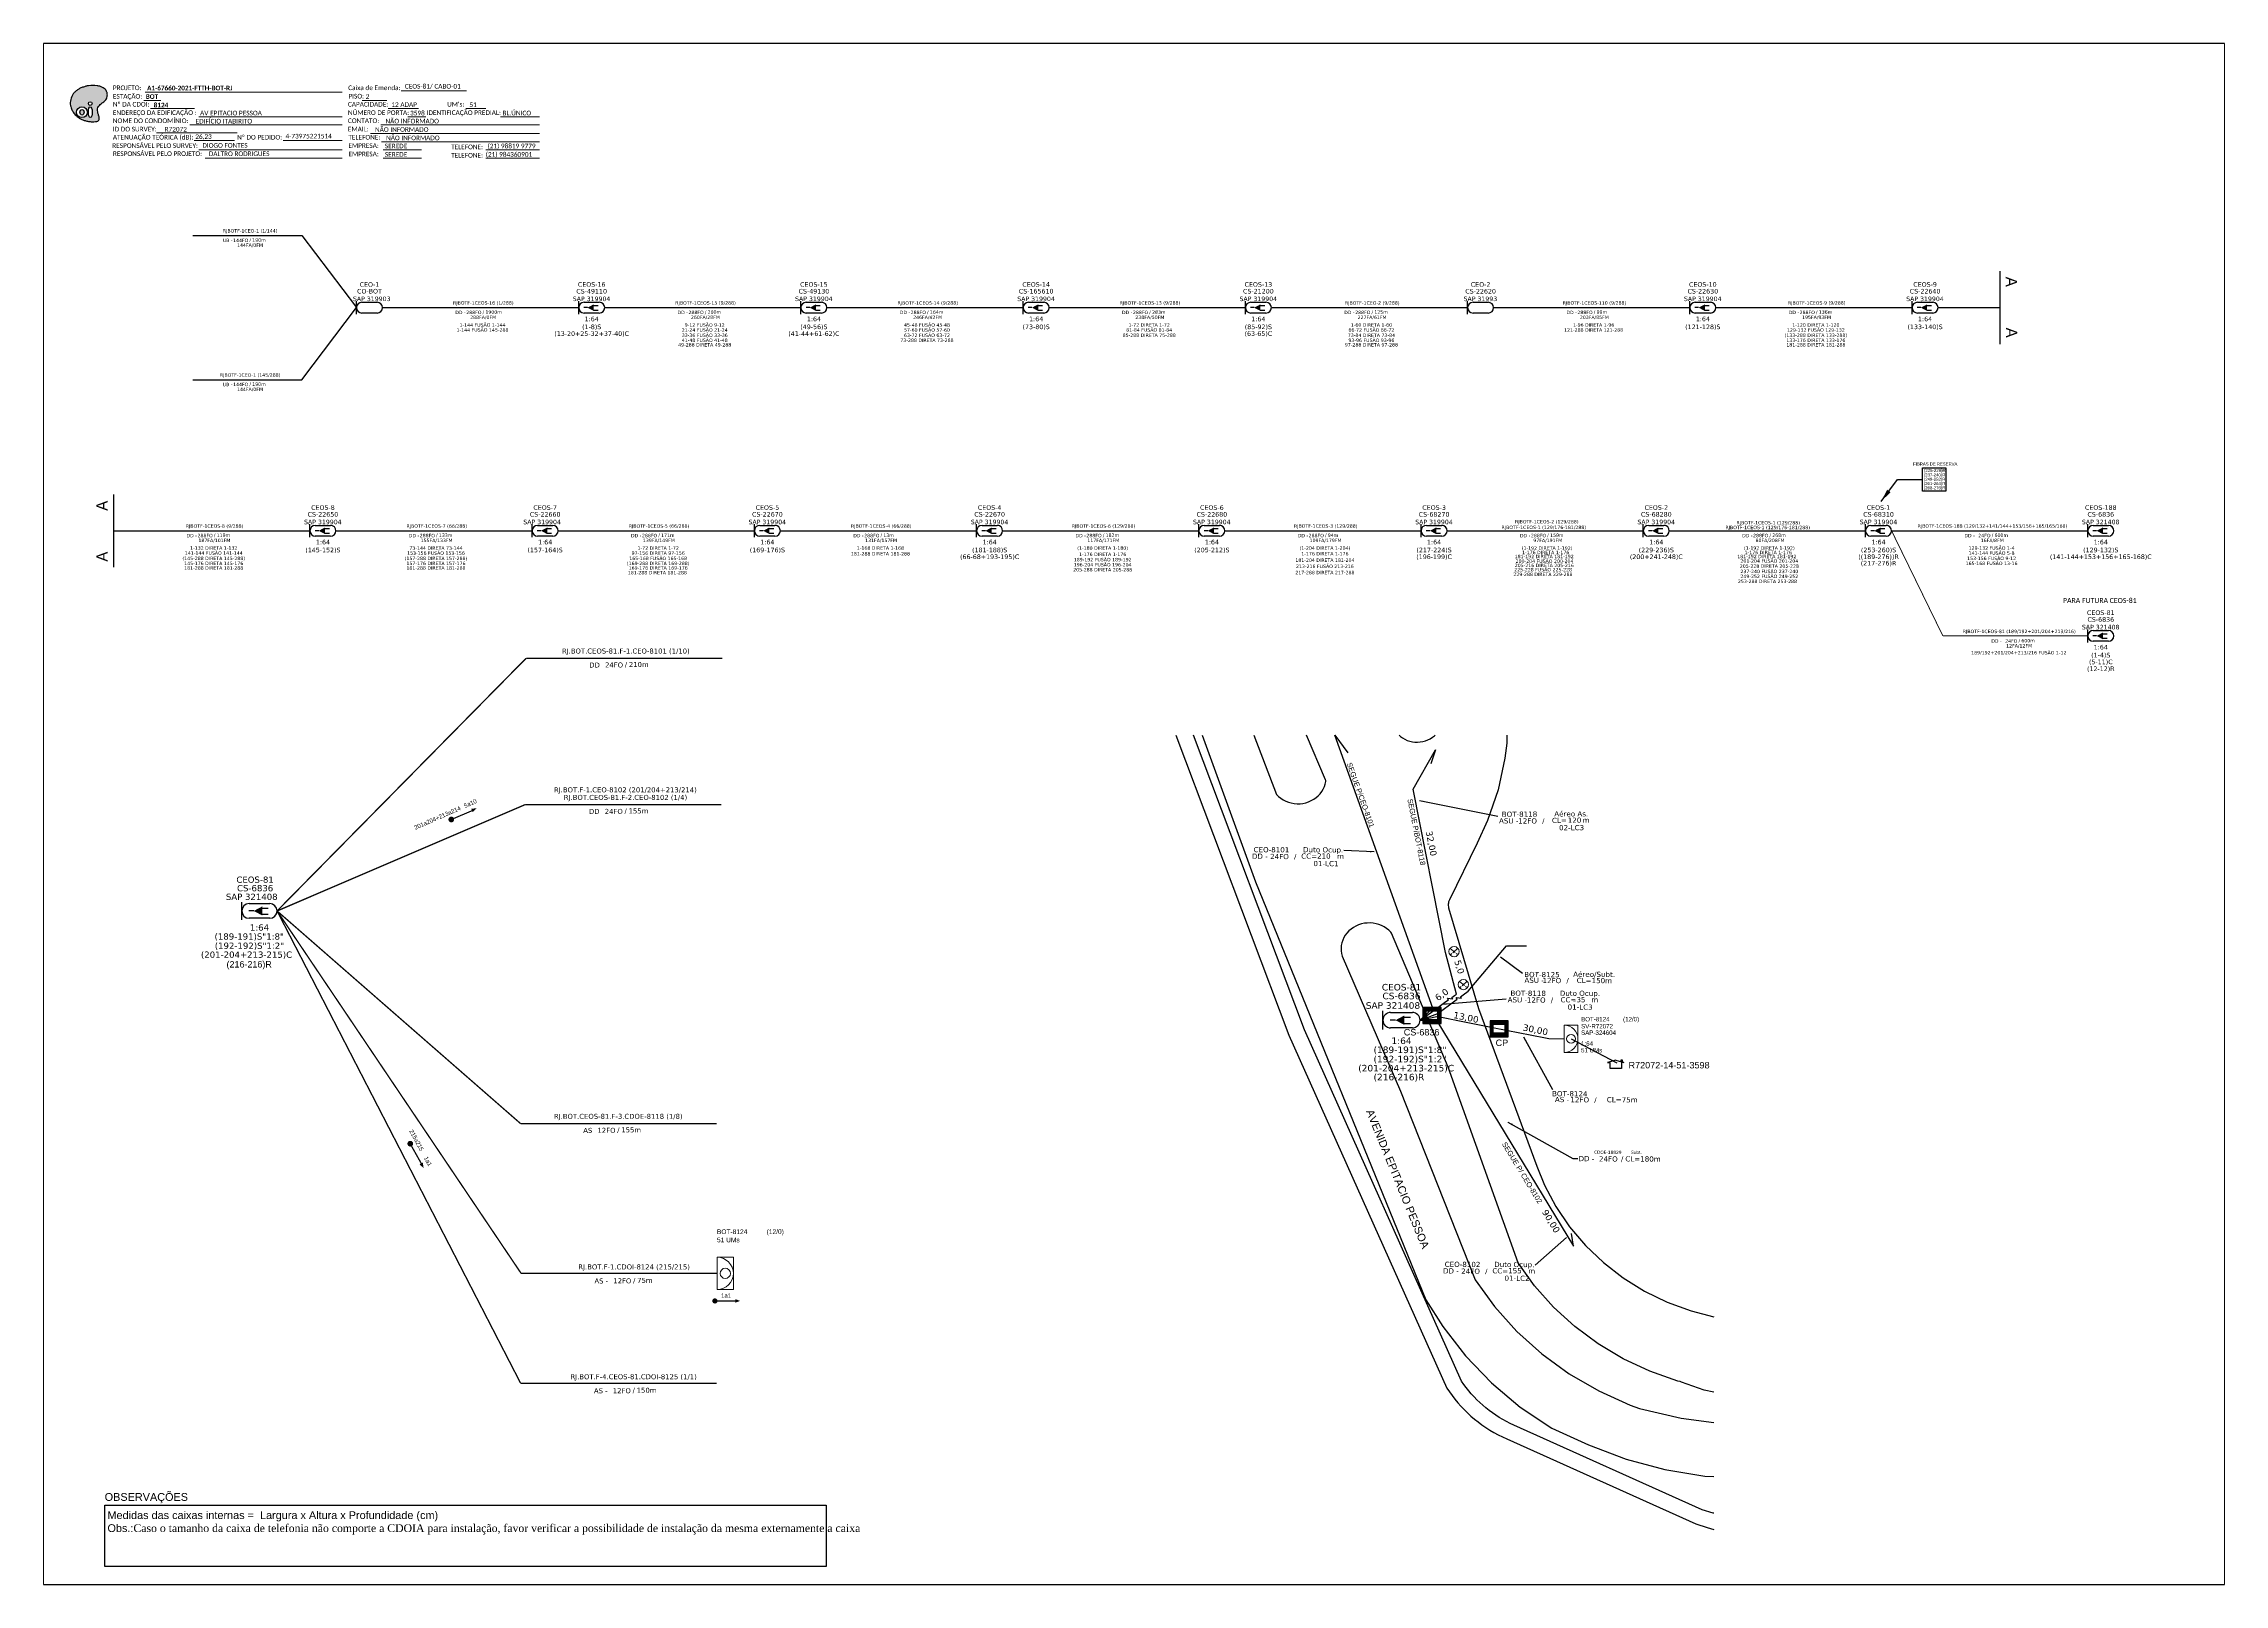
# Paper-space layout 'CDOI-8124' of a CAD drawing. Header units: metres, sheet in millimetres. Extents: x -404 to 11, y 26 to 319.
# The model-space entities are those that its viewports show. They can reach past a viewport. Long polylines and large blocks are cut down to what shows.
import ezdxf
from ezdxf.enums import TextEntityAlignment as Align

# ---------------------------------------------------------------- set-up
doc = ezdxf.new("R2010")
doc.units = ezdxf.units.M
doc.linetypes.add('PHANTOM2', pattern=[1.25, 0.625, -0.125, 0.125, -0.125, 0.125, -0.125])
for name, color, linetype in [('10.0-Cartográfico', 4, 'Continuous'), ('10.1-Caixas Subterrâneas', 5, 'Continuous'), ('20.4-CEO', 1, 'Continuous'), ('20.4-CEOS', 1, 'Continuous'), ('20.5-CABO EM DUTO', 1, 'Continuous'), ('40.0-Reservas', 7, 'Continuous'), ('CAP a instalar', 1, 'Continuous'), ('CD a instalar', 1, 'Continuous'), ('celulas gpon', 7, 'Continuous'), ('label_cabos', 7, 'Continuous'), ('Legenda', 1, 'Continuous'), ('MUB_SEGMENTO', 7, 'Continuous'), ('SETA', 7, 'Continuous'), ('surveys', 7, 'Continuous'), ('surveys legendas', 7, 'Continuous')]:
    doc.layers.add(name, color=color, linetype=linetype)
for name, color, linetype, lineweight in [('10.4-Postes', 1, 'Continuous', 0), ("20.0-LEGENDA DOS CDO'S", 1, 'Continuous', 0), ('20.1-CDO_INTERIOR', 1, 'Continuous', 0), ('40.1-ETIQUETAS', 1, 'Continuous', 20), ('Texto_Cabos', 1, 'Continuous', 20)]:
    doc.layers.add(name, color=color, linetype=linetype, lineweight=lineweight)
doc.layers.add('DROP DE CLIENTE', color=140, linetype='Continuous', plot=False)
doc.layers.add('EXTRA', color=50, linetype='Continuous', plot=False)
doc.styles.add('ARIAL', font='arial.ttf')
doc.styles.add('siredit', font='verdana.ttf')
doc.styles.add('WMF-Calibri0', font='calibri.ttf')
doc.styles.add('WMF-Calibri1', font='calibrib.ttf')
doc.linetypes.add('FENCELINE1', pattern='A,0.25,-0.1,[133,ltypeshp.shx,S=0.1,R=0,X=-0.1,Y=0],-0.1,1', length=1.45)
doc.dimstyles.new('CC', dxfattribs={"dimtxt": 0.8, "dimasz": 2, "dimexe": 0.18, "dimexo": 0.0625, "dimgap": 0.09, "dimtad": 0, "dimdec": 0, "dimrnd": 1, "dimzin": 0, "dimdsep": 46, "dimtxsty": 'siredit', "dimblk": 'NONE', "dimcen": 0, "dimse1": 1, "dimse2": 1, "dimsd1": 1, "dimsd2": 1, "dimclrt": 7, "dimadec": 0, "dimazin": 0, "dimtfac": 1, "dimtdec": 0, "dimtofl": 0, "dimtmove": 0, "dimatfit": 3, "dimfxl": 1, "dimtolj": 1, "dimtzin": 0, "dimarcsym": 0})
doc.dimstyles.new('ISO-25', dxfattribs={"dimtxt": 2.5, "dimasz": 2.5, "dimexe": 1.25, "dimexo": 0.625, "dimtad": 1, "dimtxsty": 'Standard', "dimcen": 2.5, "dimadec": 0, "dimazin": 0, "dimtfac": 1, "dimtmove": 0, "dimatfit": 3, "dimfxl": 1, "dimarcsym": 0})
doc.dimstyles.get("Standard").update_dxf_attribs({"dimtxt": 0.18, "dimasz": 0.18, "dimexe": 0.18, "dimexo": 0.0625, "dimgap": 0.09, "dimtad": 0, "dimtih": 1, "dimtoh": 1, "dimdec": 4, "dimzin": 0, "dimdsep": 46, "dimtxsty": 'Standard', "dimcen": 0.09, "dimadec": 0, "dimazin": 0, "dimtfac": 1, "dimtdec": 4, "dimtofl": 0, "dimtmove": 0, "dimatfit": 3, "dimfxl": 1, "dimtolj": 1, "dimtzin": 0, "dimarcsym": 0})

# ---------------------------------------------------------------- blocks, each defined once
blk = doc.blocks.new('OI')
h = blk.add_hatch(color=40)
edge = h.paths.add_edge_path()
edge.add_spline(control_points=[(4.35, -0.67), (3.92, -0.99), (3.26, -1.5), (2.81, -2.59), (2.9, -3.5), (3.06, -4.27), (3.31, -4.85), (3.37, -5.39), (3.4, -5.88), (3.2, -6.4), (2.54, -6.61), (1.65, -6.63), (0.55, -6.67), (-0.56, -6.42), (-1.61, -6.14), (-2.77, -5.61), (-3.92, -4.77), (-4.89, -3.7), (-5.34, -2.65), (-5.6, -1.94), (-5.85, -0.96), (-5.71, 0.47), (-5.1, 2.02), (-4.14, 3.02), (-3.3, 3.61), (-2.37, 4.16), (-1.36, 4.44), (-0.56, 4.7), (0.79, 4.85), (2.24, 4.97), (3.79, 4.57), (4.67, 4.21), (5.44, 3.65), (5.76, 2.99), (6.03, 2.21), (6.01, 1.46), (5.72, 0.64), (5.31, 0.08), (4.88, -0.38), (4.51, -0.55), (4.35, -0.67)], knot_values=[0, 0, 0, 0, 1.60434, 2.417191, 3.427595, 4.282808, 4.776746, 5.304182, 5.888771, 6.258406, 6.858137, 7.79129, 8.986195, 10.124242, 11.187857, 12.242908, 13.953784, 15.414161, 16.515391, 17.349188, 17.675853, 19.552021, 21.515531, 22.568638, 23.63245, 24.621084, 25.782718, 26.745347, 27.142653, 29.870543, 31.004649, 31.921532, 32.709589, 33.801391, 34.042471, 35.192333, 35.971461, 36.628871, 37.254359, 37.836911, 37.836911, 37.836911, 37.836911], degree=3, periodic=0)
h.paths.add_polyline_path([(1.13, -0.87, -1), (-0.04, -0.87, -1)], flags=16)
edge = h.paths.add_edge_path(flags=16)
edge.add_ellipse((0.56, -3.59), major_axis=(-0.02, 1.71), ratio=0.361305, start_angle=0, end_angle=360)
h.paths.add_polyline_path([(-0.36, -3.62, -1), (-3.8, -3.62, -1)], flags=16)
edge = h.paths.add_edge_path(flags=0)
edge.add_ellipse((-2.08, -3.62), major_axis=(0, 0.885), ratio=0.758294, start_angle=0, end_angle=360)
at = {"color": 40}
for centre, radius in [((-2.08, -3.62), 1.72), ((0.54, -0.87), 0.587)]:
    blk.add_circle(centre, radius, dxfattribs=at)
blk.add_ellipse((-2.08, -3.62), major_axis=(0, 0.885), ratio=0.758294, start_param=-3.141592653589792, end_param=3.141592653589792, dxfattribs=at)
blk.add_ellipse((0.56, -3.59), major_axis=(-0.02, 1.71), ratio=0.361305, dxfattribs=at)
at = {"color": 40, "start_tangent": (-0.800898, -0.598801), "end_tangent": (-0.800898, -0.598801)}
blk.add_spline([(4.35, -0.67), (3.2, -1.78), (2.9, -2.54), (2.92, -3.55), (3.12, -4.38), (3.28, -4.85), (3.37, -5.37), (3.35, -5.95), (3.2, -6.29), (2.66, -6.55), (1.73, -6.63), (0.54, -6.62), (-0.58, -6.41), (-1.6, -6.11), (-2.56, -5.67), (-3.95, -4.67), (-4.89, -3.56), (-5.37, -2.56), (-5.64, -1.78), (-5.72, -1.46), (-5.63, 0.42), (-4.84, 2.22), (-4.13, 2.99), (-3.27, 3.62), (-2.4, 4.09), (-1.3, 4.47), (-0.37, 4.72), (0.02, 4.77), (2.75, 4.8), (3.85, 4.53), (4.69, 4.16), (5.31, 3.68), (5.85, 2.73), (5.93, 2.5), (5.94, 1.35), (5.67, 0.62), (5.29, 0.08), (4.84, -0.36), (4.35, -0.67)], degree=3, dxfattribs=at)
blk = doc.blocks.new('ETIQUETA_RS5F')
at = {"layer": '40.1-ETIQUETAS', "color": 0, "style": 'siredit'}
blk.add_text('/', height=1.5, dxfattribs=at).set_placement((1.58, -1.95), align=Align.MIDDLE_RIGHT)
for tag, p in [('ETIQUETA_R_SECUNDARIA', (1.21, 2.1)), ('ETIQUETA_R_PRIMARIA', (1.21, 4.1)), ('F_ATIVAS/F_MORTAS', (1.14, -4.24))]:
    blk.add_attdef(tag, text='', height=1.5, dxfattribs=at).set_placement(p, align=Align.MIDDLE_CENTER)
for tag, p in [('TIPO_CABO', (-6.58, -2.12)), ('CAP_CABO', (0.4, -2.09))]:
    blk.add_attdef(tag, text='', height=1.5, dxfattribs=at).set_placement(p, align=Align.MIDDLE_RIGHT)
for tag, p in [('FUSÃO_1', (0.85, -8.39)), ('FUSÃO_2', (0.85, -10.6)), ('FUSÃO_3', (0.85, -12.93)), ('FUSÃO_4', (0.85, -15.14)), ('FUSÃO_5', (0.85, -17.16))]:
    blk.add_attdef(tag, text='', height=1.5, dxfattribs=at).set_placement(p, align=Align.CENTER)
blk.add_attdef('METROS', text='', height=1.5, dxfattribs=at).set_placement((2.14, -1.95), align=Align.MIDDLE_LEFT)
blk = doc.blocks.new('CEO_UN')
at = {"layer": '20.4-CEO', "color": 0}
for p, q in [((-9.11, 2.39), (-2.39, 2.39)), ((-2.39, -2.39), (-9.11, -2.39))]:
    blk.add_line(p, q, dxfattribs=at)
blk.add_lwpolyline([(-11.5, -2.89), (-11.5, 2.89)], dxfattribs=at)
for centre, start, end in [((-9.11, 0), 90, 270), ((-2.39, 0), 270, 90)]:
    blk.add_arc(centre, 2.39, start, end, dxfattribs=at)
at = {"layer": '20.4-CEO', "color": 7, "style": 'siredit'}
for tag, height, p in [('NOME?', 2.03, (-5.75, 10.27)), ('TIPO?', 2, (-9.11, 3.89)), ('LOCAL?', 2.03, (-5.75, 7.27))]:
    blk.add_attdef(tag, text='', height=height, dxfattribs=at).set_placement(p, align=Align.MIDDLE_CENTER)
blk.add_attdef('FIBRAS_RESERVA', text='', height=2.03, dxfattribs=at).set_placement((-5.75, -3.97), align=Align.TOP_CENTER)
blk = doc.blocks.new('CEOS_UN')
at = {"layer": '20.4-CEOS', "color": 0}
for p, q in [((-9.11, 2.39), (-2.39, 2.39)), ((-2.39, -2.39), (-9.11, -2.39))]:
    blk.add_line(p, q, dxfattribs=at)
for points in [[(-11.5, -2.89), (-11.5, 2.89)], [(-4.96, 0.95), (-2.92, 0.95)], [(-7.6, 0), (-9.22, 0)], [(-4.96, -1.04), (-2.92, -1.04)]]:
    blk.add_lwpolyline(points, dxfattribs=at)
blk.add_lwpolyline([(-7.6, 0, 0, 2.95, 0), (-4.83, 0, 2.95, 2.95, 0)], format="xyseb", dxfattribs=at)
for centre, start, end in [((-9.11, 0), 90, 270), ((-2.39, 0), 270, 90)]:
    blk.add_arc(centre, 2.39, start, end, dxfattribs=at)
at = {"layer": '20.4-CEOS', "color": 7, "style": 'siredit'}
for tag, height, p in [('NOME?', 2.03, (-5.75, 10.27)), ('TIPO?', 2, (-8.98, 3.89)), ('LOCAL?', 2.03, (-5.75, 7.27))]:
    blk.add_attdef(tag, text='', height=height, dxfattribs=at).set_placement(p, align=Align.MIDDLE_CENTER)
for tag, p in [('RACIO_SPLITAGEM', (-5.75, -3.97)), ('FIBRAS_SPLITTER', (-5.75, -7.46)), ('RESERVA_FINAIS', (-5.75, -13.29)), ('FIBRAS_TOP_C', (-5.75, -10.46))]:
    blk.add_attdef(tag, text='', height=2.03, dxfattribs=at).set_placement(p, align=Align.TOP_CENTER)
blk = doc.blocks.new('SURVEY_SURVEY')
for p, q in [((0, 0.0000127), (-0.0000126, 0.000009)), ((-0.0000126, 0.000009), (-0.0000086, 0.000009)), ((-0.0000086, 0), (-0.0000086, 0.000009)), ((0.0000086, 0), (-0.0000086, 0)), ((0, 0.0000127), (0.0000126, 0.000009)), ((0.0000084, 0.0000132), (0.0000098, 0.0000132)), ((0.0000084, 0.0000103), (0.0000084, 0.0000132)), ((0.0000126, 0.000009), (0.0000086, 0.000009)), ((0.0000086, 0.000009), (0.0000086, 0)), ((0.0000098, 0.0000132), (0.0000098, 0.0000099))]:
    blk.add_line(p, q)
blk = doc.blocks.new('_None')
blk = doc.blocks.new('LEGENDA DOS CABOS')
at = {"layer": 'EXTRA', "color": 0, "style": 'siredit'}
for tag, p in [('ID', (4.6, 0.97)), ('XX', (9.03, 0.97))]:
    blk.add_attdef(tag, text='', height=0.48, rotation=359.69, dxfattribs=at).set_placement(p, align=Align.MIDDLE_CENTER)
at = {"layer": 'Legenda', "color": 0, "style": 'siredit'}
for tag, p in [('TIPO_CABO', (1.31, 0)), ('CABO', (4.69, -0.05)), ('/', (6.81, -0.05)), ('METROS', (10.03, -0.05))]:
    blk.add_attdef(tag, text='', height=0.8, rotation=359.69, dxfattribs=at).set_placement(p, align=Align.MIDDLE_CENTER)
blk = doc.blocks.new('*U84')
at = {"layer": '20.4-CEOS', "color": 7, "style": 'siredit'}
for tag, p in [('FIBRAS_SPLITTER', (0, 0)), ('FIBRAS_TOP_C', (0, -4.13)), ('RESERVA_FINAIS', (0, -5.46))]:
    blk.add_attdef(tag, p, '', height=1.01, dxfattribs=at)
for tag, p, flags in [('ID_ATIVIDADE', (0, -6.77), 3), ('QTDE', (0, -9.4), 1), ('FATOR', (0, -8.09), 1), ('FID', (0, -10.71), 1)]:
    blk.add_attdef(tag, p, '', height=1.01, dxfattribs=dict(at, flags=flags))
blk = doc.blocks.new('*U83')
at = {"layer": '20.4-CEOS', "color": 7, "style": 'siredit'}
blk.add_attdef('FIBRAS_SPLITTER', (0, 0), '', height=1.01, dxfattribs=at)
for tag, p, flags in [('QTDE', (0, -4.11), 1), ('ID_ATIVIDADE', (0, -1.48), 3), ('FATOR', (0, -2.79), 1), ('FID', (0, -5.42), 1)]:
    blk.add_attdef(tag, p, '', height=1.01, dxfattribs=dict(at, flags=flags))
blk = doc.blocks.new('*X70')
at = {"color": 0, "linetype": 'Continuous'}
for p, q in [((-1.25, 0.34099), (-0.49099, 1.1)), ((-1.25, 0.517767), (-0.667767, 1.1)), ((-1.25, 0.694544), (-0.844544, 1.1)), ((-1.25, 0.87132), (-1.02132, 1.1)), ((-1.25, 1.048097), (-1.198097, 1.1)), ((-1.25, 0.164214), (-0.8035, 0.610714)), ((-1.25, -0.012563), (-0.8035, 0.433937)), ((-1.25, -0.18934), (-0.8035, 0.25716)), ((-1.25, -0.366117), (-0.8035, 0.080383)), ((-0.789214, 0.625), (-0.314214, 1.1)), ((-0.612437, 0.625), (-0.137437, 1.1)), ((-0.43566, 0.625), (0.03934, 1.1)), ((-0.258883, 0.625), (0.216117, 1.1)), ((-0.082107, 0.625), (0.392893, 1.1)), ((0.09467, 0.625), (0.56967, 1.1)), ((0.271447, 0.625), (0.746447, 1.1)), ((0.448223, 0.625), (0.923223, 1.1)), ((0.625, 0.625), (1.1, 1.1)), ((0.801777, 0.625), (1.25, 1.073223)), ((0.8035, 0.449947), (1.25, 0.896447)), ((0.8035, 0.27317), (1.25, 0.71967)), ((0.8035, 0.096393), (1.25, 0.542893)), ((0.8035, -0.080383), (1.25, 0.366117)), ((0.8035, -0.25716), (1.25, 0.18934)), ((0.8035, -0.433937), (1.25, 0.012563)), ((-1.25, -0.542893), (-0.8035, -0.096393)), ((-1.25, -0.71967), (-0.8035, -0.27317)), ((-1.25, -0.896447), (-0.8035, -0.449947)), ((-1.25, -1.073223), (-0.801777, -0.625)), ((-1.1, -1.1), (-0.625, -0.625)), ((-0.923223, -1.1), (-0.448223, -0.625)), ((-0.746447, -1.1), (-0.271447, -0.625)), ((-0.56967, -1.1), (-0.09467, -0.625)), ((-0.392893, -1.1), (0.082107, -0.625)), ((-0.216117, -1.1), (0.258883, -0.625)), ((-0.03934, -1.1), (0.43566, -0.625)), ((0.137437, -1.1), (0.612437, -0.625)), ((0.314214, -1.1), (0.789214, -0.625)), ((0.49099, -1.1), (1.25, -0.34099)), ((0.667767, -1.1), (1.25, -0.517767)), ((0.8035, -0.610714), (1.25, -0.164214)), ((0.844544, -1.1), (1.25, -0.694544)), ((1.02132, -1.1), (1.25, -0.87132)), ((1.198097, -1.1), (1.25, -1.048097))]:
    blk.add_line(p, q, dxfattribs=at)
blk = doc.blocks.new('MANHOLE_MQ')
at = {"color": 0, "linetype": 'Continuous'}
for p, q in [((0.0000062, 0.0000057), (-0.0000063, 0.0000057)), ((-0.0000063, 0.0000057), (-0.0000063, -0.0000053)), ((-0.000004, 0.0000033), (0.000004, 0.0000033)), ((-0.000004, -0.0000029), (-0.000004, 0.0000033)), ((0.000004, 0.0000033), (0.000004, -0.0000029)), ((0.0000062, -0.0000053), (0.0000062, 0.0000057)), ((-0.0000063, -0.0000053), (0.0000062, -0.0000053)), ((0.000004, -0.0000029), (-0.000004, -0.0000029)), ((0.000004, -0.0000029), (0.000004, -0.0000029))]:
    blk.add_line(p, q, dxfattribs=at)
at = {"color": 0, "linetype": 'Continuous', "xscale": 5e-06, "yscale": 5e-06, "zscale": 1e-05}
blk.add_blockref('*X70', (0, 0.0000002), dxfattribs=at)
blk = doc.blocks.new('Inst CB DT OCUP CFOA-SM-ASU-120-S-12')
at = {"layer": 'label_cabos', "color": 0, "style": 'siredit'}
for tag, flags, p in [('ID_ATIVIDADE', 3, (1.31, 2.67)), ('FATOR', 1, (11.56, 2.55))]:
    blk.add_attdef(tag, text='', height=1, rotation=359.69, dxfattribs=dict(at, flags=flags)).set_placement(p, align=Align.MIDDLE_CENTER)
for tag, p in [('TIPO_CABO', (1.26, 0)), ('DESTINO_CABO', (3.13, 1.26)), ('CABO', (4.69, -0.05)), ('/', (7.71, -0.05)), ('LANCE', (10.91, 0)), ('TIPO_CABO', (13.11, 1.24)), ('UND', (15.96, 0)), ('FID', (13.15, -1.41))]:
    blk.add_attdef(tag, text='', height=1, rotation=359.69, dxfattribs=at).set_placement(p, align=Align.MIDDLE_CENTER)
blk.add_attdef('QTDE', (12.43, -0.47), '', height=1, rotation=359.69, dxfattribs=at)
blk = doc.blocks.new('Inst CB AS CFOA-SM-ASU-120-S-12')
at = {"layer": 'label_cabos', "color": 0, "style": 'siredit'}
for tag, flags, p in [('ID_ATIVIDADE', 3, (1.31, 2.67)), ('FATOR', 1, (11.56, 2.55))]:
    blk.add_attdef(tag, text='', height=1, rotation=359.69, dxfattribs=dict(at, flags=flags)).set_placement(p, align=Align.MIDDLE_CENTER)
for tag, p in [('TIPO_CABO', (1.26, 0)), ('DESTINO_CABO', (3.13, 1.26)), ('CABO', (4.69, -0.05)), ('/', (7.71, -0.05)), ('LANCE', (10.81, 0)), ('TIPO_CABO', (13.11, 1.24)), ('UND', (15.96, 0)), ('FID', (13.15, -1.41))]:
    blk.add_attdef(tag, text='', height=1, rotation=359.69, dxfattribs=at).set_placement(p, align=Align.MIDDLE_CENTER)
blk.add_attdef('QTDE', (12.43, -0.47), '', height=1, rotation=359.69, dxfattribs=at)
blk = doc.blocks.new('Inst CB DT OCUP CFOA-SM-DD-G-24')
at = {"layer": 'label_cabos', "color": 0, "style": 'siredit'}
for tag, flags, p in [('ID_ATIVIDADE', 3, (1.31, 2.67)), ('FATOR', 1, (11.56, 2.55))]:
    blk.add_attdef(tag, text='', height=1, rotation=359.69, dxfattribs=dict(at, flags=flags)).set_placement(p, align=Align.MIDDLE_CENTER)
for tag, p in [('TIPO_CABO', (1.11, 0)), ('DESTINO_CABO', (3.13, 1.26)), ('CABO', (4.69, -0.05)), ('/', (7.71, -0.05)), ('LANCE', (10.41, 0.02)), ('TIPO_CABO', (13.11, 1.24)), ('UND', (16.46, 0)), ('FID', (13.65, -1.41))]:
    blk.add_attdef(tag, text='', height=1, rotation=359.69, dxfattribs=at).set_placement(p, align=Align.MIDDLE_CENTER)
blk.add_attdef('QTDE', (11.93, -0.45), '', height=1, rotation=359.69, dxfattribs=at)

msp = doc.modelspace()

# ---------------------------------------------------------------- linework, layer by layer
at = {"color": 0}
for p, q in [((-552.51, -69.29), (-552.51, -78.38)), ((-1262.5, -469.23), (-984.25, -469.23)), ((-1262.5, -492.93), (-1262.5, -469.23)), ((-984.25, -469.23), (-984.25, -492.93)), ((-984.25, -492.93), (-1262.5, -492.93))]:
    msp.add_line(p, q, dxfattribs=at)
msp.add_lwpolyline([(-1286.07, -499.81), (-445.07, -499.81), (-445.07, 94.19), (-1286.07, 94.19)], close=True)
at = {"color": 7, "lineweight": 0}
for points in [[(-1148.15, 76.01), (-1123.01, 76.01)], [(-1247.47, 72.24), (-1240.92, 72.24)], [(-1246.96, 75.52), (-1170.98, 75.52)], [(-1244.81, 69.17), (-1227.84, 69.17)], [(-1163.19, 72.28), (-1153.71, 72.28)], [(-1153.14, 69.17), (-1141.52, 69.17)], [(-1123.2, 69.17), (-1115.53, 69.17)], [(-1242.49, 59.75), (-1211.44, 59.75)], [(-1229.65, 62.82), (-1170.98, 62.82)], [(-1226.24, 65.93), (-1170.98, 65.93)], [(-1160.06, 59.58), (-1094.8, 59.58)], [(-1156.02, 62.82), (-1094.8, 62.82)], [(-1145.56, 65.93), (-1138.61, 65.93)], [(-1109.86, 65.93), (-1094.82, 65.93)], [(-1227.96, 56.79), (-1212.45, 56.79)], [(-1226.24, 53.23), (-1170.98, 53.23)], [(-1193.73, 56.79), (-1170.96, 56.79)], [(-1155.78, 56.34), (-1094.8, 56.34)], [(-1155.17, 53.23), (-1140.37, 53.23)], [(-1115.57, 53.23), (-1094.8, 53.23)], [(-1223.75, 49.99), (-1170.98, 49.99)], [(-1155.17, 49.99), (-1140.37, 49.99)], [(-1115.57, 49.99), (-1094.8, 49.99)]]:
    msp.add_lwpolyline(points, dxfattribs=at)
at = {"color": 0}
for points in [[(-531.67, 6.43), (-531.67, -21.63)], [(-1259.03, -107.66), (-1259.03, -79.59)]]:
    msp.add_lwpolyline(points, dxfattribs=at)
msp.add_lwpolyline([(-561.43, -69.29), (-552.51, -69.29), (-552.51, -78.38), (-561.43, -78.38)], close=True, dxfattribs=at)
for points, const_width in [([(-1129.35, -205.17, 1), (-1128.35, -204.72, 1)], 1.1), ([(-1144.93, -329.44, 1), (-1144.4, -330.4, 1)], 1.1), ([(-1027.68, -390.54, 1), (-1026.68, -390.54, 1)], 1), ([(-1027.68, -390.54, 1), (-1026.68, -390.54, 1)], 1)]:
    msp.add_lwpolyline(points, format="xyb", close=True, dxfattribs=dict(const_width=const_width))
at = {"layer": '10.0-Cartográfico', "color": 4}
for points in [[(-849.4, -172.45), (-805.83, -288.07), (-744.94, -424.11), (-743.95, -425.58), (-742.92, -427.02), (-741.83, -428.43), (-740.69, -429.8), (-739.49, -431.13), (-738.25, -432.43), (-736.97, -433.68), (-735.63, -434.9), (-734.25, -436.07), (-732.83, -437.2), (-731.37, -438.28), (-729.87, -439.31), (-728.34, -440.3), (-726.76, -441.23), (-725.16, -442.12), (-723.52, -442.95), (-721.85, -443.73), (-648.89, -476.47), (-644.51, -477.87), (-641.97, -478.6)], [(-641.97, -472.42), (-642.25, -472.34), (-646.4, -471.02), (-719.06, -438.41), (-720.51, -437.74), (-721.94, -437.01), (-723.34, -436.24), (-724.7, -435.43), (-726.04, -434.58), (-727.35, -433.68), (-728.62, -432.75), (-729.86, -431.78), (-731.06, -430.76), (-732.23, -429.71), (-733.35, -428.63), (-734.44, -427.51), (-735.48, -426.36), (-736.48, -425.17), (-737.44, -423.96), (-738.35, -422.71), (-739.22, -421.44), (-799.86, -285.96), (-842.64, -172.45)], [(-839.23, -172.45), (-818.74, -228.98), (-752.98, -390.11), (-746.5, -400.44), (-737.75, -411.74), (-727.76, -422.13), (-716.64, -431.51), (-704.39, -439.59), (-690.24, -446.02), (-675.81, -451.48), (-660.83, -455.48), (-645.49, -458.04), (-641.97, -458.28)], [(-819.36, -172.45), (-810.58, -195.27), (-809.81, -196.03), (-808.95, -196.72), (-808.02, -197.32), (-807.03, -197.83), (-806, -198.25), (-804.9, -198.55), (-803.8, -198.74), (-802.68, -198.84), (-801.53, -198.83), (-800.41, -198.7), (-799.32, -198.47), (-798.25, -198.11), (-797.23, -197.67), (-796.27, -197.14), (-795.35, -196.5), (-794.53, -195.79), (-793.78, -194.99), (-793.14, -194.15), (-792.59, -193.22), (-792.14, -192.27), (-791.81, -191.27), (-791.6, -190.23), (-791.58, -190.11), (-791.56, -189.89), (-791.66, -189.66), (-799.05, -172.45)], [(-763.37, -172.45), (-762.84, -172.93), (-762.03, -173.5), (-761.14, -174.01), (-760.21, -174.41), (-759.23, -174.74), (-758.23, -174.95), (-757.23, -175.07), (-756.18, -175.11), (-755.16, -175.03), (-754.14, -174.86), (-753.16, -174.6), (-752.19, -174.23), (-751.3, -173.77), (-750.43, -173.24), (-749.65, -172.62), (-749.48, -172.45)], [(-721.81, -172.45), (-721.8, -175.49), (-722.55, -181.3), (-725.19, -193.5), (-729.2, -205.37), (-733.26, -214.09), (-743.94, -235.93), (-744.08, -236.22), (-744.22, -236.65), (-744.34, -237.13), (-744.38, -237.6), (-744.38, -238.08), (-744.32, -238.55), (-744.22, -239), (-732.66, -277.77), (-710.23, -338.56), (-707.23, -345.95), (-702.86, -354.19), (-697.59, -361.94), (-691.45, -369.16), (-684.56, -375.72), (-676.94, -381.6), (-668.71, -386.72), (-659.95, -391), (-650.74, -394.4), (-641.97, -396.71)], [(-641.97, -425.76), (-645.66, -424.88), (-654.45, -421.82), (-654.94, -421.64), (-655.82, -421.41), (-666.6, -417.64), (-676.9, -412.86), (-686.61, -407.12), (-695.62, -400.45), (-703.81, -392.96), (-711.14, -384.71), (-717.47, -375.8), (-744.36, -300.45), (-766.21, -248.75), (-766.5, -248.42), (-767.27, -247.63), (-768.13, -246.94), (-769.07, -246.35), (-770.07, -245.84), (-771.13, -245.42), (-772.23, -245.12), (-773.33, -244.9), (-774.47, -244.8), (-775.62, -244.84), (-776.74, -244.96), (-777.86, -245.2), (-778.93, -245.53), (-779.97, -245.99), (-780.94, -246.52), (-781.85, -247.17), (-782.7, -247.9), (-783.44, -248.7), (-784.09, -249.56), (-784.64, -250.47), (-785.09, -251.45), (-785.42, -252.47), (-785.65, -253.49), (-785.73, -254.55), (-785.72, -255.61), (-785.58, -256.65), (-785.32, -257.68), (-762.79, -309.67), (-733.99, -382.42), (-726.51, -392.74), (-717.9, -402.29), (-708.26, -410.94), (-697.7, -418.61), (-686.32, -425.2), (-674.28, -430.67), (-670.65, -432.05), (-654.58, -435.77), (-641.97, -437.42)]]:
    msp.add_lwpolyline(points, dxfattribs=at)
at = {"layer": '10.4-Postes', "color": 1, "linetype": 'PHANTOM2'}
for points in [[(-743.68, -254.63), (-740.61, -257.12)], [(-740.7, -254.53), (-743.59, -257.21)], [(-740.08, -267.35), (-737.02, -269.84)], [(-737.1, -267.25), (-740, -269.93)]]:
    msp.add_lwpolyline(points, dxfattribs=at)
at = {"layer": '10.4-Postes', "color": 1}
for centre in [(-742.15, -255.87), (-738.55, -268.59)]:
    msp.add_circle(centre, 1.97, dxfattribs=at)
at = {"layer": '20.1-CDO_INTERIOR', "color": 1, "lineweight": 18}
for points in [[(-694.36, -294.8), (-694.36, -284.18), (-699.67, -284.17), (-699.67, -294.8)], [(-1020.08, -386.1), (-1020.08, -373.7), (-1026.28, -373.7), (-1026.28, -386.1)]]:
    msp.add_lwpolyline(points, close=True, dxfattribs=at)
for centre, radius in [((-697.02, -289.49), 1.7), ((-1023.18, -379.9), 1.98)]:
    msp.add_circle(centre, radius, dxfattribs=at)
for centre, radius, start, end in [((-699.67, -289.49), 5.31, 269.97241, 89.97241), ((-1026.28, -379.9), 6.2, 270, 90)]:
    msp.add_arc(centre, radius, start, end, dxfattribs=at)
at = {"layer": '20.4-CEOS', "color": 7}
for p, q in [((-581.37, -91.53), (-575.51, -91.53)), ((-575.51, -95.71), (-581.37, -95.71))]:
    msp.add_line(p, q, dxfattribs=at)
at = {"layer": '20.4-CEOS', "color": 8}
for p, q in [((-495.66, -132.06), (-489.8, -132.06)), ((-489.8, -136.24), (-495.66, -136.24))]:
    msp.add_line(p, q, dxfattribs=at)
at = {"layer": '20.4-CEOS', "color": 5}
for p, q in [((-1206.81, -237.35), (-1198.86, -237.35)), ((-1198.86, -243.02), (-1206.81, -243.02)), ((-766.59, -279.33), (-758.23, -279.33)), ((-758.23, -285.29), (-766.59, -285.29))]:
    msp.add_line(p, q, dxfattribs=at)
at = {"layer": '20.4-CEOS', "color": 7}
for points in [[(-583.45, -96.14), (-583.45, -91.1)], [(-580.05, -93.62), (-581.46, -93.62)], [(-577.74, -92.79), (-575.96, -92.79)], [(-577.74, -94.53), (-575.96, -94.53)]]:
    msp.add_lwpolyline(points, dxfattribs=at)
msp.add_lwpolyline([(-580.05, -93.62, 0, 2.58, 0), (-577.63, -93.62, 2.58, 2.58, 0)], format="xyseb", dxfattribs=at)
at = {"layer": '20.4-CEOS', "color": 8}
for points in [[(-497.75, -136.67), (-497.75, -131.63)], [(-494.35, -134.15), (-495.76, -134.15)], [(-492.04, -133.32), (-490.26, -133.32)], [(-492.04, -135.06), (-490.26, -135.06)]]:
    msp.add_lwpolyline(points, dxfattribs=at)
msp.add_lwpolyline([(-494.35, -134.15, 0, 2.58, 0), (-491.93, -134.15, 2.58, 2.58, 0)], format="xyseb", dxfattribs=at)
at = {"layer": '20.4-CEOS', "color": 5}
for points in [[(-1209.64, -243.61), (-1209.64, -236.77)], [(-1205.03, -240.19), (-1206.94, -240.19)], [(-1201.89, -239.06), (-1199.48, -239.06)], [(-1201.89, -241.42), (-1199.48, -241.42)], [(-769.57, -285.9), (-769.57, -278.71)], [(-764.72, -282.31), (-766.73, -282.31)], [(-761.42, -281.12), (-758.88, -281.12)], [(-761.42, -283.6), (-758.88, -283.6)]]:
    msp.add_lwpolyline(points, dxfattribs=at)
for points in [[(-1205.03, -240.19, 0, 3.5, 0), (-1201.75, -240.19, 3.5, 3.5, 0)], [(-764.72, -282.31, 0, 3.68, 0), (-761.27, -282.31, 3.68, 3.68, 0)]]:
    msp.add_lwpolyline(points, format="xyseb", dxfattribs=at)
at = {"layer": '20.4-CEOS', "color": 7}
for centre, start, end in [((-581.37, -93.62), 90, 270), ((-575.51, -93.62), 270, 90)]:
    msp.add_arc(centre, 2.09, start, end, dxfattribs=at)
at = {"layer": '20.4-CEOS', "color": 5}
for centre, radius, start, end in [((-1206.81, -240.19), 2.83, 90, 270), ((-1198.86, -240.19), 2.83, 270, 90), ((-766.59, -282.31), 2.98, 90, 270), ((-758.23, -282.31), 2.98, 270, 90)]:
    msp.add_arc(centre, radius, start, end, dxfattribs=at)
at = {"layer": '20.5-CABO EM DUTO', "color": 0, "linetype": 'ByBlock'}
msp.add_line((-573.42, -93.62), (-497.75, -93.62), dxfattribs=at)
at = {"layer": '20.5-CABO EM DUTO', "color": 0}
for points in [[(-1228.46, 20.18), (-1186.5, 20.18), (-1165.43, -7.6)], [(-1228.46, -35.38), (-1186.5, -35.38), (-1165.43, -7.6)]]:
    msp.add_lwpolyline(points, dxfattribs=at)
at = {"layer": '20.5-CABO EM DUTO', "color": 0, "linetype": 'ByBlock'}
for points in [[(-1155.39, -7.6), (-1079.73, -7.6)], [(-1069.69, -7.6), (-994.02, -7.6)], [(-983.99, -7.6), (-908.32, -7.6)], [(-898.28, -7.6), (-822.62, -7.6)], [(-812.58, -7.6), (-736.92, -7.6)], [(-726.88, -7.6), (-651.22, -7.6)], [(-641.18, -7.6), (-565.51, -7.6)], [(-555.48, -7.6), (-531.67, -7.6)], [(-1259.03, -93.62), (-1183.37, -93.62)], [(-1173.33, -93.62), (-1097.67, -93.62)], [(-1087.63, -93.62), (-1011.97, -93.62)], [(-1001.93, -93.62), (-926.26, -93.62)], [(-916.22, -93.62), (-840.56, -93.62)], [(-830.52, -93.62), (-754.86, -93.62)], [(-744.82, -93.62), (-669.16, -93.62)], [(-659.12, -93.62), (-583.45, -93.62)]]:
    msp.add_lwpolyline(points, dxfattribs=at)
at = {"layer": '20.5-CABO EM DUTO', "color": 7, "linetype": 'ByBlock', "const_width": 0.349}
for points in [[(-553.63, -134.15), (-573.42, -93.62)], [(-497.75, -134.15), (-553.63, -134.15)]]:
    msp.add_lwpolyline(points, dxfattribs=at)
at = {"layer": 'CAP a instalar', "color": 7, "linetype": 'FENCELINE1', "ltscale": 7, "const_width": 0.513}
for points in [[(-1099.97, -142.75), (-1196.03, -240.19)], [(-1024.32, -142.75), (-1099.97, -142.75)], [(-1100.34, -199.18), (-1196.03, -240.19)], [(-1024.69, -199.18), (-1100.34, -199.18)], [(-1102.15, -322.15), (-1196.03, -240.19)], [(-1102.12, -422.25), (-1196.03, -240.19)], [(-1026.5, -322.15), (-1102.15, -322.15)], [(-1026.47, -422.25), (-1102.12, -422.25)]]:
    msp.add_lwpolyline(points, dxfattribs=at)
at = {"layer": 'CAP a instalar', "color": 1, "linetype": 'FENCELINE1', "ltscale": 7, "const_width": 0.513}
for points in [[(-1101.93, -379.9), (-1196.03, -240.19)], [(-1026.28, -379.9), (-1101.93, -379.9)]]:
    msp.add_lwpolyline(points, dxfattribs=at)
at = {"layer": 'CD a instalar', "color": 7, "linetype": 'ByBlock'}
for points in [[(-755.25, -282.31), (-750.34, -277.66), (-750.34, -277.66), (-788.15, -172.45), (-783.1, -179.28)], [(-741.21, -272.21), (-745.39, -256.25), (-757.88, -193.26), (-749.25, -178.05), (-751.07, -183.49)], [(-738.68, -272.53), (-736.71, -271.09), (-721.94, -253.62), (-714.23, -253.62)], [(-755.25, -282.31), (-748.44, -279.72), (-741.9, -274.88)], [(-755.2, -282.27), (-749.97, -278.6), (-745.25, -275.15)], [(-745.25, -275.15), (-744.24, -274.41), (-744.65, -273.86), (-742.57, -274.07), (-743.01, -273.52), (-742.02, -272.8)], [(-742.02, -272.8), (-741.21, -272.21)], [(-741.9, -274.88), (-740.9, -274.14), (-741.31, -273.59), (-739.23, -273.79), (-739.66, -273.25), (-738.68, -272.53)], [(-755.25, -282.31), (-751.74, -282.44), (-748.74, -282.49), (-696.06, -369.39), (-696.8, -364.57)]]:
    msp.add_lwpolyline(points, dxfattribs=at)
at = {"layer": 'CD a instalar', "color": 1, "linetype": 'FENCELINE1', "ltscale": 8, "const_width": 0.4}
msp.add_lwpolyline([(-755.25, -282.31), (-748.56, -280.89), (-748.56, -280.89), (-724.88, -285.66), (-705.22, -289.49), (-699.67, -289.49)], dxfattribs=at)
at = {"layer": 'DROP DE CLIENTE'}
msp.add_lwpolyline([(-697.02, -289.49), (-679.37, -298.7)], dxfattribs=at)
at = {"layer": 'SETA'}
for points in [[(-1128.85, -204.95), (-1120.19, -201.14)], [(-1144.67, -329.92), (-1140.13, -338.22)], [(-1027.18, -390.54), (-1018.59, -390.54)], [(-1027.18, -390.54), (-1018.59, -390.54)]]:
    msp.add_lwpolyline(points, dxfattribs=at)
for points in [[(-1121.19, -200.76), (-1119.05, -200.62), (-1120.6, -202.1)], [(-1139.84, -337.19), (-1139.52, -339.31), (-1141.13, -337.9)], [(-1019.28, -389.86), (-1017.44, -390.53), (-1019.28, -391.2)], [(-1019.28, -389.86), (-1017.44, -390.53), (-1019.28, -391.2)]]:
    msp.add_solid(points, dxfattribs=at)

# ---------------------------------------------------------------- block references
at = {"color": 7, "xscale": 1.213923925163967, "yscale": 1.213923925163967, "zscale": 1.213923925163967, "rotation": 0.1532896023949059}
msp.add_blockref('OI', (-1268.76, 72.14), dxfattribs=at)
at = {"color": 7, "lineweight": 0}
ref = msp.add_blockref('Inst CB AS CFOA-SM-ASU-120-S-12', (-723.14, -205.45), dxfattribs=dict(at, xscale=1.999999999999999, yscale=1.999999999999999, zscale=1.999999999999999, rotation=0.4634636605450996))
ref.add_attrib('DESTINO_CABO', 'BOT-8118', dxfattribs={"layer": 'label_cabos', "color": 0, "height": 2, "rotation": 0.15347, "style": 'siredit'}).set_placement((-716.9, -202.88), align=Align.MIDDLE_CENTER)
ref.add_attrib('TIPO_CABO', 'Aéreo As.', dxfattribs={"layer": 'label_cabos', "color": 0, "height": 2, "rotation": 0.15347, "style": 'siredit'}).set_placement((-696.95, -202.75), align=Align.MIDDLE_CENTER)
ref.add_attrib('CABO', '12FO', dxfattribs={"layer": 'label_cabos', "color": 0, "height": 2, "rotation": 0.15347, "style": 'siredit'}).set_placement((-713.77, -205.48), align=Align.MIDDLE_CENTER)
ref.add_attrib('/', '/', dxfattribs={"layer": 'label_cabos', "color": 0, "height": 2, "rotation": 0.15347, "style": 'siredit'}).set_placement((-707.71, -205.43), align=Align.MIDDLE_CENTER)
ref.add_attrib('TIPO_CABO', 'ASU - ', dxfattribs={"layer": 'label_cabos', "color": 0, "height": 2, "rotation": 0.15347, "style": 'siredit'}).set_placement((-720.62, -205.44), align=Align.MIDDLE_CENTER)
ref.add_attrib('FID', '02-LC3', dxfattribs={"layer": 'label_cabos', "color": 0, "height": 2, "rotation": 0.15347, "style": 'siredit'}).set_placement((-696.82, -208.07), align=Align.MIDDLE_CENTER)
ref.add_attrib('LANCE', 'CL=', dxfattribs={"layer": 'label_cabos', "color": 0, "height": 2, "rotation": 0.15347, "style": 'siredit'}).set_placement((-701.52, -205.28), align=Align.MIDDLE_CENTER)
ref.add_attrib('QTDE', '120', (-698.28, -206.2), dxfattribs={"layer": 'label_cabos', "color": 0, "height": 2, "rotation": 0.15347, "style": 'siredit'})
ref.add_attrib('UND', 'm', dxfattribs={"layer": 'label_cabos', "color": 0, "height": 2, "rotation": 0.15347, "style": 'siredit'}).set_placement((-691.21, -205.19), align=Align.MIDDLE_CENTER)
ref = msp.add_blockref('Inst CB DT OCUP CFOA-SM-DD-G-24', (-818.83, -219.09), dxfattribs=dict(at, xscale=2, yscale=2, zscale=2))
ref.add_attrib('DESTINO_CABO', 'CEO-8101', dxfattribs={"layer": 'label_cabos', "color": 0, "height": 2, "rotation": 359.69001, "style": 'siredit'}).set_placement((-812.56, -216.57), align=Align.MIDDLE_CENTER)
ref.add_attrib('TIPO_CABO', 'Duto Ocup.', dxfattribs={"layer": 'label_cabos', "color": 0, "height": 2, "rotation": 359.69001, "style": 'siredit'}).set_placement((-792.61, -216.6), align=Align.MIDDLE_CENTER)
ref.add_attrib('/', '/', dxfattribs={"layer": 'label_cabos', "color": 0, "height": 2, "rotation": 359.69001, "style": 'siredit'}).set_placement((-803.4, -219.2), align=Align.MIDDLE_CENTER)
ref.add_attrib('FID', '01-LC1', dxfattribs={"layer": 'label_cabos', "color": 0, "height": 2, "rotation": 359.69001, "style": 'siredit'}).set_placement((-791.53, -221.92), align=Align.MIDDLE_CENTER)
ref.add_attrib('LANCE', 'CC=', dxfattribs={"layer": 'label_cabos', "color": 0, "height": 2, "rotation": 359.69001, "style": 'siredit'}).set_placement((-798.01, -219.05), align=Align.MIDDLE_CENTER)
ref.add_attrib('UND', 'm', dxfattribs={"layer": 'label_cabos', "color": 0, "height": 2, "rotation": 359.69001, "style": 'siredit'}).set_placement((-785.9, -219.09), align=Align.MIDDLE_CENTER)
ref.add_attrib('CABO', '24FO', dxfattribs={"layer": 'label_cabos', "color": 0, "height": 2, "rotation": 359.69001, "style": 'siredit'}).set_placement((-809.46, -219.2), align=Align.MIDDLE_CENTER)
ref.add_attrib('TIPO_CABO', 'DD - ', dxfattribs={"layer": 'label_cabos', "color": 0, "height": 2, "rotation": 359.69001, "style": 'siredit'}).set_placement((-816.6, -219.1), align=Align.MIDDLE_CENTER)
ref.add_attrib('QTDE', '210', (-794.97, -220), dxfattribs={"layer": 'label_cabos', "color": 0, "height": 2, "rotation": 359.69001, "style": 'siredit'})
ref = msp.add_blockref('Inst CB DT OCUP CFOA-SM-ASU-120-S-12', (-719.81, -274.43), dxfattribs=dict(at, xscale=2, yscale=2, zscale=2))
ref.add_attrib('DESTINO_CABO', 'BOT-8118', dxfattribs={"layer": 'label_cabos', "color": 0, "height": 2, "rotation": 359.69001, "style": 'siredit'}).set_placement((-713.55, -271.91), align=Align.MIDDLE_CENTER)
ref.add_attrib('CABO', '12FO', dxfattribs={"layer": 'label_cabos', "color": 0, "height": 2, "rotation": 359.69001, "style": 'siredit'}).set_placement((-710.44, -274.53), align=Align.MIDDLE_CENTER)
ref.add_attrib('TIPO_CABO', 'Duto Ocup.', dxfattribs={"layer": 'label_cabos', "color": 0, "height": 2, "rotation": 359.69001, "style": 'siredit'}).set_placement((-693.6, -271.94), align=Align.MIDDLE_CENTER)
ref.add_attrib('/', '/', dxfattribs={"layer": 'label_cabos', "color": 0, "height": 2, "rotation": 359.69001, "style": 'siredit'}).set_placement((-704.39, -274.53), align=Align.MIDDLE_CENTER)
ref.add_attrib('TIPO_CABO', 'ASU - ', dxfattribs={"layer": 'label_cabos', "color": 0, "height": 2, "rotation": 359.69001, "style": 'siredit'}).set_placement((-717.29, -274.44), align=Align.MIDDLE_CENTER)
ref.add_attrib('FID', '01-LC3', dxfattribs={"layer": 'label_cabos', "color": 0, "height": 2, "rotation": 359.69001, "style": 'siredit'}).set_placement((-693.52, -277.26), align=Align.MIDDLE_CENTER)
ref.add_attrib('LANCE', 'CC=', dxfattribs={"layer": 'label_cabos', "color": 0, "height": 2, "rotation": 359.69001, "style": 'siredit'}).set_placement((-698, -274.43), align=Align.MIDDLE_CENTER)
ref.add_attrib('QTDE', '35', (-694.96, -275.38), dxfattribs={"layer": 'label_cabos', "color": 0, "height": 2, "rotation": 359.69001, "style": 'siredit'})
ref.add_attrib('UND', 'm', dxfattribs={"layer": 'label_cabos', "color": 0, "height": 2, "rotation": 359.69001, "style": 'siredit'}).set_placement((-687.89, -274.43), align=Align.MIDDLE_CENTER)
ref = msp.add_blockref('Inst CB DT OCUP CFOA-SM-DD-G-24', (-745.13, -378.97), dxfattribs=dict(at, xscale=2, yscale=2, zscale=2))
ref.add_attrib('DESTINO_CABO', 'CEO-8102', dxfattribs={"layer": 'label_cabos', "color": 0, "height": 2, "rotation": 359.69001, "style": 'siredit'}).set_placement((-738.87, -376.44), align=Align.MIDDLE_CENTER)
ref.add_attrib('TIPO_CABO', 'Duto Ocup.', dxfattribs={"layer": 'label_cabos', "color": 0, "height": 2, "rotation": 359.69001, "style": 'siredit'}).set_placement((-718.91, -376.48), align=Align.MIDDLE_CENTER)
ref.add_attrib('/', '/', dxfattribs={"layer": 'label_cabos', "color": 0, "height": 2, "rotation": 359.69001, "style": 'siredit'}).set_placement((-729.7, -379.07), align=Align.MIDDLE_CENTER)
ref.add_attrib('FID', '01-LC2', dxfattribs={"layer": 'label_cabos', "color": 0, "height": 2, "rotation": 359.69001, "style": 'siredit'}).set_placement((-717.84, -381.79), align=Align.MIDDLE_CENTER)
ref.add_attrib('LANCE', 'CC=', dxfattribs={"layer": 'label_cabos', "color": 0, "height": 2, "rotation": 359.69001, "style": 'siredit'}).set_placement((-724.31, -378.92), align=Align.MIDDLE_CENTER)
ref.add_attrib('UND', 'm', dxfattribs={"layer": 'label_cabos', "color": 0, "height": 2, "rotation": 359.69001, "style": 'siredit'}).set_placement((-712.2, -378.96), align=Align.MIDDLE_CENTER)
ref.add_attrib('CABO', '24FO', dxfattribs={"layer": 'label_cabos', "color": 0, "height": 2, "rotation": 359.69001, "style": 'siredit'}).set_placement((-735.76, -379.07), align=Align.MIDDLE_CENTER)
ref.add_attrib('TIPO_CABO', 'DD - ', dxfattribs={"layer": 'label_cabos', "color": 0, "height": 2, "rotation": 359.69001, "style": 'siredit'}).set_placement((-742.91, -378.97), align=Align.MIDDLE_CENTER)
ref.add_attrib('QTDE', '155', (-721.27, -379.87), dxfattribs={"layer": 'label_cabos', "color": 0, "height": 2, "rotation": 359.69001, "style": 'siredit'})
at = {"layer": '10.1-Caixas Subterrâneas', "color": 30, "xscale": 559628.2200445269, "yscale": 559628.2200445269, "zscale": 559628.2200445269, "rotation": 180.0000000000633}
for p in [(-750.7, -280.38), (-724.76, -285.49)]:
    msp.add_blockref('MANHOLE_MQ', p, dxfattribs=at)
at = {"layer": '20.4-CEO', "color": 0}
ref = msp.add_blockref('CEO_UN', (-1155.39, -7.6), dxfattribs=dict(at, xscale=0.872901069040981, yscale=0.872901069040981, zscale=0.872901069040981))
ref.add_attrib('NOME?', 'CEO-1', dxfattribs={"color": 7, "height": 1.77, "style": 'siredit'}).set_placement((-1160.41, 1.36), align=Align.MIDDLE_CENTER)
ref.add_attrib('LOCAL?', 'CO-BOT', dxfattribs={"color": 7, "height": 1.77, "style": 'siredit'}).set_placement((-1160.41, -1.26), align=Align.MIDDLE_CENTER)
ref.add_attrib('TIPO?', '          SAP 319903', dxfattribs={"color": 7, "height": 1.7458, "style": 'siredit'}).set_placement((-1163.34, -4.2), align=Align.MIDDLE_CENTER)
ref = msp.add_blockref('CEO_UN', (-726.88, -7.6), dxfattribs=dict(at, xscale=0.872901069040981, yscale=0.872901069040981, zscale=0.872901069040981))
ref.add_attrib('NOME?', 'CEO-2', dxfattribs={"color": 7, "height": 1.77, "style": 'siredit'}).set_placement((-731.9, 1.36), align=Align.MIDDLE_CENTER)
ref.add_attrib('LOCAL?', 'CS-22620', dxfattribs={"color": 7, "height": 1.77, "style": 'siredit'}).set_placement((-731.9, -1.26), align=Align.MIDDLE_CENTER)
ref.add_attrib('TIPO?', 'SAP 31993', dxfattribs={"color": 7, "height": 1.746, "style": 'siredit'}).set_placement((-731.99, -4.2), align=Align.MIDDLE_CENTER)
at = {"layer": '20.4-CEOS', "color": 0}
ref = msp.add_blockref('CEOS_UN', (-1069.69, -7.6), dxfattribs=dict(at, xscale=0.872901069040981, yscale=0.872901069040981, zscale=0.872901069040981))
ref.add_attrib('NOME?', 'CEOS-16', dxfattribs={"color": 7, "height": 1.77, "style": 'siredit'}).set_placement((-1074.71, 1.36), align=Align.MIDDLE_CENTER)
ref.add_attrib('LOCAL?', 'CS-49110', dxfattribs={"color": 7, "height": 1.77, "style": 'siredit'}).set_placement((-1074.71, -1.26), align=Align.MIDDLE_CENTER)
ref.add_attrib('TIPO?', 'SAP 319904', dxfattribs={"color": 7, "height": 1.746, "style": 'siredit'}).set_placement((-1074.75, -4.2), align=Align.MIDDLE_CENTER)
ref.add_attrib('RACIO_SPLITAGEM', '1:64', dxfattribs={"color": 7, "height": 1.77, "style": 'siredit'}).set_placement((-1074.71, -11.07), align=Align.TOP_CENTER)
ref.add_attrib('FIBRAS_SPLITTER', '(1-8)S', dxfattribs={"color": 7, "height": 1.77, "style": 'siredit'}).set_placement((-1074.71, -14.11), align=Align.TOP_CENTER)
ref.add_attrib('FIBRAS_TOP_C', '(13-20+25-32+37-40)C', dxfattribs={"color": 7, "height": 1.7698, "style": 'siredit'}).set_placement((-1074.71, -16.73), align=Align.TOP_CENTER)
ref = msp.add_blockref('CEOS_UN', (-983.99, -7.6), dxfattribs=dict(at, xscale=0.872901069040981, yscale=0.872901069040981, zscale=0.872901069040981))
ref.add_attrib('NOME?', 'CEOS-15', dxfattribs={"color": 7, "height": 1.77, "style": 'siredit'}).set_placement((-989.01, 1.36), align=Align.MIDDLE_CENTER)
ref.add_attrib('LOCAL?', 'CS-49130', dxfattribs={"color": 7, "height": 1.77, "style": 'siredit'}).set_placement((-989.01, -1.26), align=Align.MIDDLE_CENTER)
ref.add_attrib('TIPO?', 'SAP 319904', dxfattribs={"color": 7, "height": 1.746, "style": 'siredit'}).set_placement((-989.04, -4.2), align=Align.MIDDLE_CENTER)
ref.add_attrib('RACIO_SPLITAGEM', '1:64', dxfattribs={"color": 7, "height": 1.77, "style": 'siredit'}).set_placement((-989.01, -11.07), align=Align.TOP_CENTER)
ref.add_attrib('FIBRAS_SPLITTER', '(49-56)S', dxfattribs={"color": 7, "height": 1.77, "style": 'siredit'}).set_placement((-989.01, -14.11), align=Align.TOP_CENTER)
ref.add_attrib('FIBRAS_TOP_C', '(41-44+61-62)C', dxfattribs={"color": 7, "height": 1.7698, "style": 'siredit'}).set_placement((-989.01, -16.73), align=Align.TOP_CENTER)
ref = msp.add_blockref('CEOS_UN', (-898.28, -7.6), dxfattribs=dict(at, xscale=0.872901069040981, yscale=0.872901069040981, zscale=0.872901069040981))
ref.add_attrib('NOME?', 'CEOS-14', dxfattribs={"color": 7, "height": 1.77, "style": 'siredit'}).set_placement((-903.3, 1.36), align=Align.MIDDLE_CENTER)
ref.add_attrib('LOCAL?', 'CS-165610', dxfattribs={"color": 7, "height": 1.77, "style": 'siredit'}).set_placement((-903.3, -1.26), align=Align.MIDDLE_CENTER)
ref.add_attrib('TIPO?', 'SAP 319904', dxfattribs={"color": 7, "height": 1.746, "style": 'siredit'}).set_placement((-903.34, -4.2), align=Align.MIDDLE_CENTER)
ref.add_attrib('RACIO_SPLITAGEM', '1:64', dxfattribs={"color": 7, "height": 1.77, "style": 'siredit'}).set_placement((-903.3, -11.07), align=Align.TOP_CENTER)
ref.add_attrib('FIBRAS_SPLITTER', '(73-80)S', dxfattribs={"color": 7, "height": 1.77, "style": 'siredit'}).set_placement((-903.3, -14.11), align=Align.TOP_CENTER)
ref = msp.add_blockref('CEOS_UN', (-812.58, -7.6), dxfattribs=dict(at, xscale=0.872901069040981, yscale=0.872901069040981, zscale=0.872901069040981))
ref.add_attrib('NOME?', 'CEOS-13', dxfattribs={"color": 7, "height": 1.77, "style": 'siredit'}).set_placement((-817.6, 1.36), align=Align.MIDDLE_CENTER)
ref.add_attrib('LOCAL?', 'CS-21200', dxfattribs={"color": 7, "height": 1.77, "style": 'siredit'}).set_placement((-817.6, -1.26), align=Align.MIDDLE_CENTER)
ref.add_attrib('TIPO?', 'SAP 319904', dxfattribs={"color": 7, "height": 1.746, "style": 'siredit'}).set_placement((-817.64, -4.2), align=Align.MIDDLE_CENTER)
ref.add_attrib('RACIO_SPLITAGEM', '1:64', dxfattribs={"color": 7, "height": 1.77, "style": 'siredit'}).set_placement((-817.6, -11.07), align=Align.TOP_CENTER)
ref.add_attrib('FIBRAS_SPLITTER', '(85-92)S', dxfattribs={"color": 7, "height": 1.77, "style": 'siredit'}).set_placement((-817.6, -14.11), align=Align.TOP_CENTER)
ref.add_attrib('FIBRAS_TOP_C', '(63-65)C', dxfattribs={"color": 7, "height": 1.77, "style": 'siredit'}).set_placement((-817.6, -16.73), align=Align.TOP_CENTER)
ref = msp.add_blockref('CEOS_UN', (-641.18, -7.6), dxfattribs=dict(at, xscale=0.872901069040981, yscale=0.872901069040981, zscale=0.872901069040981))
ref.add_attrib('NOME?', 'CEOS-10', dxfattribs={"color": 7, "height": 1.77, "style": 'siredit'}).set_placement((-646.2, 1.36), align=Align.MIDDLE_CENTER)
ref.add_attrib('LOCAL?', 'CS-22630', dxfattribs={"color": 7, "height": 1.77, "style": 'siredit'}).set_placement((-646.2, -1.26), align=Align.MIDDLE_CENTER)
ref.add_attrib('TIPO?', 'SAP 319904', dxfattribs={"color": 7, "height": 1.746, "style": 'siredit'}).set_placement((-646.24, -4.2), align=Align.MIDDLE_CENTER)
ref.add_attrib('RACIO_SPLITAGEM', '1:64', dxfattribs={"color": 7, "height": 1.77, "style": 'siredit'}).set_placement((-646.2, -11.07), align=Align.TOP_CENTER)
ref.add_attrib('FIBRAS_SPLITTER', '(121-128)S', dxfattribs={"color": 7, "height": 1.77, "style": 'siredit'}).set_placement((-646.2, -14.11), align=Align.TOP_CENTER)
ref = msp.add_blockref('CEOS_UN', (-555.48, -7.6), dxfattribs=dict(at, xscale=0.872901069040981, yscale=0.872901069040981, zscale=0.872901069040981))
ref.add_attrib('NOME?', 'CEOS-9', dxfattribs={"color": 7, "height": 1.77, "style": 'siredit'}).set_placement((-560.49, 1.36), align=Align.MIDDLE_CENTER)
ref.add_attrib('LOCAL?', 'CS-22640', dxfattribs={"color": 7, "height": 1.77, "style": 'siredit'}).set_placement((-560.49, -1.26), align=Align.MIDDLE_CENTER)
ref.add_attrib('TIPO?', 'SAP 319904', dxfattribs={"color": 7, "height": 1.746, "style": 'siredit'}).set_placement((-560.53, -4.2), align=Align.MIDDLE_CENTER)
ref.add_attrib('RACIO_SPLITAGEM', '1:64', dxfattribs={"color": 7, "height": 1.77, "style": 'siredit'}).set_placement((-560.49, -11.07), align=Align.TOP_CENTER)
ref.add_attrib('FIBRAS_SPLITTER', '(133-140)S', dxfattribs={"color": 7, "height": 1.77, "style": 'siredit'}).set_placement((-560.49, -14.11), align=Align.TOP_CENTER)
ref = msp.add_blockref('CEOS_UN', (-1173.33, -93.62), dxfattribs=dict(at, xscale=0.872901069040981, yscale=0.872901069040981, zscale=0.872901069040981))
ref.add_attrib('NOME?', 'CEOS-8', dxfattribs={"color": 7, "height": 1.77, "style": 'siredit'}).set_placement((-1178.35, -84.66), align=Align.MIDDLE_CENTER)
ref.add_attrib('LOCAL?', 'CS-22650', dxfattribs={"color": 7, "height": 1.77, "style": 'siredit'}).set_placement((-1178.35, -87.28), align=Align.MIDDLE_CENTER)
ref.add_attrib('TIPO?', 'SAP 319904', dxfattribs={"color": 7, "height": 1.746, "style": 'siredit'}).set_placement((-1178.39, -90.23), align=Align.MIDDLE_CENTER)
ref.add_attrib('RACIO_SPLITAGEM', '1:64', dxfattribs={"color": 7, "height": 1.77, "style": 'siredit'}).set_placement((-1178.35, -97.09), align=Align.TOP_CENTER)
ref.add_attrib('FIBRAS_SPLITTER', '(145-152)S', dxfattribs={"color": 7, "height": 1.77, "style": 'siredit'}).set_placement((-1178.35, -100.14), align=Align.TOP_CENTER)
ref = msp.add_blockref('CEOS_UN', (-1087.63, -93.62), dxfattribs=dict(at, xscale=0.872901069040981, yscale=0.872901069040981, zscale=0.872901069040981))
ref.add_attrib('NOME?', 'CEOS-7', dxfattribs={"color": 7, "height": 1.77, "style": 'siredit'}).set_placement((-1092.65, -84.66), align=Align.MIDDLE_CENTER)
ref.add_attrib('LOCAL?', 'CS-22660', dxfattribs={"color": 7, "height": 1.77, "style": 'siredit'}).set_placement((-1092.65, -87.28), align=Align.MIDDLE_CENTER)
ref.add_attrib('TIPO?', 'SAP 319904   ', dxfattribs={"color": 7, "height": 1.7458, "style": 'siredit'}).set_placement((-1092.69, -90.23), align=Align.MIDDLE_CENTER)
ref.add_attrib('RACIO_SPLITAGEM', '1:64', dxfattribs={"color": 7, "height": 1.77, "style": 'siredit'}).set_placement((-1092.65, -97.09), align=Align.TOP_CENTER)
ref.add_attrib('FIBRAS_SPLITTER', '(157-164)S', dxfattribs={"color": 7, "height": 1.77, "style": 'siredit'}).set_placement((-1092.65, -100.14), align=Align.TOP_CENTER)
ref = msp.add_blockref('CEOS_UN', (-1001.93, -93.62), dxfattribs=dict(at, xscale=0.872901069040981, yscale=0.872901069040981, zscale=0.872901069040981))
ref.add_attrib('NOME?', 'CEOS-5', dxfattribs={"color": 7, "height": 1.77, "style": 'siredit'}).set_placement((-1006.95, -84.66), align=Align.MIDDLE_CENTER)
ref.add_attrib('LOCAL?', 'CS-22670', dxfattribs={"color": 7, "height": 1.77, "style": 'siredit'}).set_placement((-1006.95, -87.28), align=Align.MIDDLE_CENTER)
ref.add_attrib('TIPO?', 'SAP 319904', dxfattribs={"color": 7, "height": 1.746, "style": 'siredit'}).set_placement((-1006.99, -90.23), align=Align.MIDDLE_CENTER)
ref.add_attrib('RACIO_SPLITAGEM', '1:64', dxfattribs={"color": 7, "height": 1.77, "style": 'siredit'}).set_placement((-1006.95, -97.09), align=Align.TOP_CENTER)
ref.add_attrib('FIBRAS_SPLITTER', '(169-176)S', dxfattribs={"color": 7, "height": 1.77, "style": 'siredit'}).set_placement((-1006.95, -100.14), align=Align.TOP_CENTER)
ref = msp.add_blockref('CEOS_UN', (-916.22, -93.62), dxfattribs=dict(at, xscale=0.872901069040981, yscale=0.872901069040981, zscale=0.872901069040981))
ref.add_attrib('NOME?', 'CEOS-4', dxfattribs={"color": 7, "height": 1.77, "style": 'siredit'}).set_placement((-921.24, -84.66), align=Align.MIDDLE_CENTER)
ref.add_attrib('LOCAL?', 'CS-22670', dxfattribs={"color": 7, "height": 1.77, "style": 'siredit'}).set_placement((-921.24, -87.28), align=Align.MIDDLE_CENTER)
ref.add_attrib('TIPO?', 'SAP 319904', dxfattribs={"color": 7, "height": 1.746, "style": 'siredit'}).set_placement((-921.28, -90.23), align=Align.MIDDLE_CENTER)
ref.add_attrib('RACIO_SPLITAGEM', '1:64', dxfattribs={"color": 7, "height": 1.77, "style": 'siredit'}).set_placement((-921.24, -97.09), align=Align.TOP_CENTER)
ref.add_attrib('FIBRAS_SPLITTER', '(181-188)S', dxfattribs={"color": 7, "height": 1.77, "style": 'siredit'}).set_placement((-921.24, -100.14), align=Align.TOP_CENTER)
ref.add_attrib('FIBRAS_TOP_C', '(66-68+193-195)C', dxfattribs={"color": 7, "height": 1.7698, "style": 'siredit'}).set_placement((-921.24, -102.75), align=Align.TOP_CENTER)
ref = msp.add_blockref('CEOS_UN', (-830.52, -93.62), dxfattribs=dict(at, xscale=0.872901069040981, yscale=0.872901069040981, zscale=0.872901069040981))
ref.add_attrib('NOME?', 'CEOS-6', dxfattribs={"color": 7, "height": 1.77, "style": 'siredit'}).set_placement((-835.54, -84.66), align=Align.MIDDLE_CENTER)
ref.add_attrib('LOCAL?', 'CS-22680', dxfattribs={"color": 7, "height": 1.77, "style": 'siredit'}).set_placement((-835.54, -87.28), align=Align.MIDDLE_CENTER)
ref.add_attrib('TIPO?', 'SAP 319904', dxfattribs={"color": 7, "height": 1.746, "style": 'siredit'}).set_placement((-835.58, -90.23), align=Align.MIDDLE_CENTER)
ref.add_attrib('RACIO_SPLITAGEM', '1:64', dxfattribs={"color": 7, "height": 1.77, "style": 'siredit'}).set_placement((-835.54, -97.09), align=Align.TOP_CENTER)
ref.add_attrib('FIBRAS_SPLITTER', '(205-212)S', dxfattribs={"color": 7, "height": 1.77, "style": 'siredit'}).set_placement((-835.54, -100.14), align=Align.TOP_CENTER)
ref = msp.add_blockref('CEOS_UN', (-744.82, -93.62), dxfattribs=dict(at, xscale=0.872901069040981, yscale=0.872901069040981, zscale=0.872901069040981))
ref.add_attrib('NOME?', 'CEOS-3', dxfattribs={"color": 7, "height": 1.77, "style": 'siredit'}).set_placement((-749.84, -84.66), align=Align.MIDDLE_CENTER)
ref.add_attrib('LOCAL?', 'CS-68270', dxfattribs={"color": 7, "height": 1.77, "style": 'siredit'}).set_placement((-749.84, -87.28), align=Align.MIDDLE_CENTER)
ref.add_attrib('TIPO?', 'SAP 319904', dxfattribs={"color": 7, "height": 1.746, "style": 'siredit'}).set_placement((-749.88, -90.23), align=Align.MIDDLE_CENTER)
ref.add_attrib('RACIO_SPLITAGEM', '1:64', dxfattribs={"color": 7, "height": 1.77, "style": 'siredit'}).set_placement((-749.84, -97.09), align=Align.TOP_CENTER)
ref.add_attrib('FIBRAS_SPLITTER', '(217-224)S', dxfattribs={"color": 7, "height": 1.77, "style": 'siredit'}).set_placement((-749.84, -100.14), align=Align.TOP_CENTER)
ref.add_attrib('FIBRAS_TOP_C', '(196-199)C', dxfattribs={"color": 7, "height": 1.77, "style": 'siredit'}).set_placement((-749.84, -102.75), align=Align.TOP_CENTER)
ref = msp.add_blockref('CEOS_UN', (-659.12, -93.62), dxfattribs=dict(at, xscale=0.872901069040981, yscale=0.872901069040981, zscale=0.872901069040981))
ref.add_attrib('NOME?', 'CEOS-2', dxfattribs={"color": 7, "height": 1.77, "style": 'siredit'}).set_placement((-664.14, -84.66), align=Align.MIDDLE_CENTER)
ref.add_attrib('LOCAL?', 'CS-68280', dxfattribs={"color": 7, "height": 1.77, "style": 'siredit'}).set_placement((-664.14, -87.28), align=Align.MIDDLE_CENTER)
ref.add_attrib('TIPO?', 'SAP 319904', dxfattribs={"color": 7, "height": 1.746, "style": 'siredit'}).set_placement((-664.18, -90.23), align=Align.MIDDLE_CENTER)
ref.add_attrib('RACIO_SPLITAGEM', '1:64', dxfattribs={"color": 7, "height": 1.77, "style": 'siredit'}).set_placement((-664.14, -97.09), align=Align.TOP_CENTER)
ref.add_attrib('FIBRAS_SPLITTER', '(229-236)S', dxfattribs={"color": 7, "height": 1.77, "style": 'siredit'}).set_placement((-664.14, -100.14), align=Align.TOP_CENTER)
ref.add_attrib('FIBRAS_TOP_C', '(200+241-248)C', dxfattribs={"color": 7, "height": 1.7698, "style": 'siredit'}).set_placement((-664.14, -102.75), align=Align.TOP_CENTER)
ref = msp.add_blockref('CEOS_UN', (-487.71, -93.62), dxfattribs=dict(at, xscale=0.872901069040981, yscale=0.872901069040981, zscale=0.872901069040981))
ref.add_attrib('NOME?', 'CEOS-188', dxfattribs={"color": 7, "height": 1.77, "style": 'siredit'}).set_placement((-492.73, -84.66), align=Align.MIDDLE_CENTER)
ref.add_attrib('LOCAL?', 'CS-6836', dxfattribs={"color": 7, "height": 1.77, "style": 'siredit'}).set_placement((-492.73, -87.28), align=Align.MIDDLE_CENTER)
ref.add_attrib('TIPO?', 'SAP 321408', dxfattribs={"color": 7, "height": 1.746, "style": 'siredit'}).set_placement((-492.77, -90.23), align=Align.MIDDLE_CENTER)
ref.add_attrib('RACIO_SPLITAGEM', '1:64', dxfattribs={"color": 7, "height": 1.77, "style": 'siredit'}).set_placement((-492.73, -97.09), align=Align.TOP_CENTER)
ref.add_attrib('FIBRAS_SPLITTER', '(129-132)S', dxfattribs={"color": 7, "height": 1.77, "style": 'siredit'}).set_placement((-492.73, -100.14), align=Align.TOP_CENTER)
ref.add_attrib('FIBRAS_TOP_C', '(141-144+153+156+165-168)C', dxfattribs={"color": 7, "height": 1.7698, "style": 'siredit'}).set_placement((-492.73, -102.75), align=Align.TOP_CENTER)
at = {"layer": '20.4-CEOS', "color": 8}
ref = msp.add_blockref('CEOS_UN', (-487.71, -134.15), dxfattribs=dict(at, xscale=0.872901069040981, yscale=0.872901069040981, zscale=0.872901069040981))
ref.add_attrib('NOME?', 'CEOS-81', dxfattribs={"color": 7, "height": 1.77, "style": 'siredit'}).set_placement((-492.73, -125.19), align=Align.MIDDLE_CENTER)
ref.add_attrib('LOCAL?', 'CS-6836', dxfattribs={"color": 7, "height": 1.77, "style": 'siredit'}).set_placement((-492.73, -127.81), align=Align.MIDDLE_CENTER)
ref.add_attrib('TIPO?', 'SAP 321408', dxfattribs={"color": 7, "height": 1.746, "style": 'siredit'}).set_placement((-492.77, -130.75), align=Align.MIDDLE_CENTER)
ref.add_attrib('RACIO_SPLITAGEM', '1:64', dxfattribs={"color": 7, "height": 1.77, "style": 'siredit'}).set_placement((-492.73, -137.62), align=Align.TOP_CENTER)
ref.add_attrib('FIBRAS_SPLITTER', '(1-4)S', dxfattribs={"color": 7, "height": 1.77, "style": 'siredit'}).set_placement((-492.73, -140.67), align=Align.TOP_CENTER)
ref.add_attrib('FIBRAS_TOP_C', '(5-11)C', dxfattribs={"color": 7, "height": 1.77, "style": 'siredit'}).set_placement((-492.73, -143.28), align=Align.TOP_CENTER)
ref.add_attrib('RESERVA_FINAIS', '(12-12)R', dxfattribs={"color": 7, "height": 1.77, "style": 'siredit'}).set_placement((-492.73, -145.92), align=Align.TOP_CENTER)
at = {"layer": '20.4-CEOS', "color": 0, "lineweight": 0}
ref = msp.add_blockref('*U84', (-773.19, -294.98), dxfattribs=dict(at, xscale=2.5, yscale=2.5, zscale=2.5))
ref.add_attrib('FIBRAS_SPLITTER', '(189-191)S"1:8"', (-773.19, -294.98), dxfattribs={"color": 7, "height": 2.5242, "style": 'siredit'})
ref.add_attrib('FIBRAS_TOP_C', '(201-204+213-215)C', (-779.1, -302.05), dxfattribs={"color": 7, "height": 2.5242, "style": 'siredit'})
ref.add_attrib('RESERVA_FINAIS', '(216-216)R', (-773.19, -305.5), dxfattribs={"color": 7, "height": 2.524, "style": 'siredit'})
at = {"layer": '20.4-CEOS', "color": 0, "lineweight": 0, "xscale": 2.5, "yscale": 2.5, "zscale": 2.5}
msp.add_blockref('*U83', (-773.19, -298.55), dxfattribs=at).add_auto_attribs({'FIBRAS_SPLITTER': '(192-192)S"1:2"'})
at = {"layer": '40.1-ETIQUETAS', "color": 0}
ref = msp.add_blockref('ETIQUETA_RS5F', (-1207.48, 20.18), dxfattribs=dict(at, xscale=0.872901069040981, yscale=0.872901069040981, zscale=0.872901069040981))
ref.add_attrib('ETIQUETA_R_SECUNDARIA', 'RJBOTF-1CEO-1 (1/144)', dxfattribs={"color": 0, "height": 1.3094, "style": 'siredit'}).set_placement((-1206.42, 22.02), align=Align.MIDDLE_CENTER)
ref.add_attrib('TIPO_CABO', 'UB -', dxfattribs={"color": 0, "height": 1.309, "style": 'siredit'}).set_placement((-1213.23, 18.33), align=Align.MIDDLE_RIGHT)
ref.add_attrib('CAP_CABO', '144FO', dxfattribs={"color": 0, "height": 1.309, "style": 'siredit'}).set_placement((-1207.13, 18.35), align=Align.MIDDLE_RIGHT)
ref.add_attrib('METROS', '190m', dxfattribs={"color": 0, "height": 1.309, "style": 'siredit'}).set_placement((-1205.61, 18.48), align=Align.MIDDLE_LEFT)
ref.add_attrib('F_ATIVAS/F_MORTAS', '144FA/0FM', dxfattribs={"color": 0, "height": 1.309, "style": 'siredit'}).set_placement((-1206.48, 16.48), align=Align.MIDDLE_CENTER)
ref = msp.add_blockref('ETIQUETA_RS5F', (-1117.56, -7.6), dxfattribs=dict(at, xscale=0.872901069040981, yscale=0.872901069040981, zscale=0.872901069040981))
ref.add_attrib('ETIQUETA_R_SECUNDARIA', 'RJBOTF-1CEOS-16 (1/288)', dxfattribs={"color": 0, "height": 1.3094, "style": 'siredit'}).set_placement((-1116.5, -5.76), align=Align.MIDDLE_CENTER)
ref.add_attrib('TIPO_CABO', 'DD -', dxfattribs={"color": 0, "height": 1.309, "style": 'siredit'}).set_placement((-1123.31, -9.45), align=Align.MIDDLE_RIGHT)
ref.add_attrib('CAP_CABO', '288FO', dxfattribs={"color": 0, "height": 1.309, "style": 'siredit'}).set_placement((-1117.21, -9.43), align=Align.MIDDLE_RIGHT)
ref.add_attrib('METROS', '1900m', dxfattribs={"color": 0, "height": 1.309, "style": 'siredit'}).set_placement((-1115.69, -9.31), align=Align.MIDDLE_LEFT)
ref.add_attrib('F_ATIVAS/F_MORTAS', '288FA/0FM', dxfattribs={"color": 0, "height": 1.309, "style": 'siredit'}).set_placement((-1116.56, -11.31), align=Align.MIDDLE_CENTER)
ref.add_attrib('FUSÃO_1', '1-144 FUSÃO 1-144', dxfattribs={"color": 0, "height": 1.3094, "style": 'siredit'}).set_placement((-1116.82, -14.92), align=Align.CENTER)
ref.add_attrib('FUSÃO_2', '1-144 FUSÃO 145-288', dxfattribs={"color": 0, "height": 1.3094, "style": 'siredit'}).set_placement((-1116.82, -16.85), align=Align.CENTER)
ref = msp.add_blockref('ETIQUETA_RS5F', (-1031.86, -7.6), dxfattribs=dict(at, xscale=0.872901069040981, yscale=0.872901069040981, zscale=0.872901069040981))
ref.add_attrib('ETIQUETA_R_SECUNDARIA', 'RJBOTF-1CEOS-15 (9/288)', dxfattribs={"color": 0, "height": 1.3094, "style": 'siredit'}).set_placement((-1030.8, -5.76), align=Align.MIDDLE_CENTER)
ref.add_attrib('TIPO_CABO', 'DD -', dxfattribs={"color": 0, "height": 1.309, "style": 'siredit'}).set_placement((-1037.6, -9.45), align=Align.MIDDLE_RIGHT)
ref.add_attrib('CAP_CABO', '288FO', dxfattribs={"color": 0, "height": 1.309, "style": 'siredit'}).set_placement((-1031.51, -9.43), align=Align.MIDDLE_RIGHT)
ref.add_attrib('METROS', '200m', dxfattribs={"color": 0, "height": 1.309, "style": 'siredit'}).set_placement((-1029.99, -9.31), align=Align.MIDDLE_LEFT)
ref.add_attrib('F_ATIVAS/F_MORTAS', '260FA/28FM', dxfattribs={"color": 0, "height": 1.309, "style": 'siredit'}).set_placement((-1030.86, -11.31), align=Align.MIDDLE_CENTER)
ref.add_attrib('FUSÃO_1', '9-12 FUSÃO 9-12', dxfattribs={"color": 0, "height": 1.3094, "style": 'siredit'}).set_placement((-1031.12, -14.92), align=Align.CENTER)
ref.add_attrib('FUSÃO_2', '21-24 FUSÃO 21-24', dxfattribs={"color": 0, "height": 1.3094, "style": 'siredit'}).set_placement((-1031.12, -16.85), align=Align.CENTER)
ref.add_attrib('FUSÃO_3', '33-36 FUSÃO 33-36', dxfattribs={"color": 0, "height": 1.3094, "style": 'siredit'}).set_placement((-1031.12, -18.89), align=Align.CENTER)
ref.add_attrib('FUSÃO_4', '41-48 FUSÃO 41-48', dxfattribs={"color": 0, "height": 1.3094, "style": 'siredit'}).set_placement((-1031.12, -20.82), align=Align.CENTER)
ref.add_attrib('FUSÃO_5', '49-288 DIRETA 49-288', dxfattribs={"color": 0, "height": 1.3094, "style": 'siredit'}).set_placement((-1031.12, -22.58), align=Align.CENTER)
ref = msp.add_blockref('ETIQUETA_RS5F', (-946.15, -7.6), dxfattribs=dict(at, xscale=0.872901069040981, yscale=0.872901069040981, zscale=0.872901069040981))
ref.add_attrib('ETIQUETA_R_SECUNDARIA', 'RJBOTF-1CEOS-14 (9/288)', dxfattribs={"color": 0, "height": 1.3094, "style": 'siredit'}).set_placement((-945.09, -5.76), align=Align.MIDDLE_CENTER)
ref.add_attrib('TIPO_CABO', 'DD -', dxfattribs={"color": 0, "height": 1.309, "style": 'siredit'}).set_placement((-951.9, -9.45), align=Align.MIDDLE_RIGHT)
ref.add_attrib('CAP_CABO', '288FO', dxfattribs={"color": 0, "height": 1.309, "style": 'siredit'}).set_placement((-945.81, -9.43), align=Align.MIDDLE_RIGHT)
ref.add_attrib('METROS', '164m', dxfattribs={"color": 0, "height": 1.309, "style": 'siredit'}).set_placement((-944.28, -9.31), align=Align.MIDDLE_LEFT)
ref.add_attrib('F_ATIVAS/F_MORTAS', '246FA/42FM', dxfattribs={"color": 0, "height": 1.309, "style": 'siredit'}).set_placement((-945.16, -11.31), align=Align.MIDDLE_CENTER)
ref.add_attrib('FUSÃO_1', '45-48 FUSÃO 45-48', dxfattribs={"color": 0, "height": 1.3094, "style": 'siredit'}).set_placement((-945.41, -14.92), align=Align.CENTER)
ref.add_attrib('FUSÃO_2', '57-60 FUSÃO 57-60', dxfattribs={"color": 0, "height": 1.3094, "style": 'siredit'}).set_placement((-945.41, -16.85), align=Align.CENTER)
ref.add_attrib('FUSÃO_3', '63-72 FUSÃO 63-72', dxfattribs={"color": 0, "height": 1.3094, "style": 'siredit'}).set_placement((-945.41, -18.89), align=Align.CENTER)
ref.add_attrib('FUSÃO_4', '73-288 DIRETA 73-288', dxfattribs={"color": 0, "height": 1.3094, "style": 'siredit'}).set_placement((-945.41, -20.82), align=Align.CENTER)
ref = msp.add_blockref('ETIQUETA_RS5F', (-860.45, -7.6), dxfattribs=dict(at, xscale=0.872901069040981, yscale=0.872901069040981, zscale=0.872901069040981))
ref.add_attrib('ETIQUETA_R_SECUNDARIA', 'RJBOTF-1CEOS-13 (9/288)', dxfattribs={"color": 0, "height": 1.3094, "style": 'siredit'}).set_placement((-859.39, -5.76), align=Align.MIDDLE_CENTER)
ref.add_attrib('TIPO_CABO', 'DD -', dxfattribs={"color": 0, "height": 1.309, "style": 'siredit'}).set_placement((-866.2, -9.45), align=Align.MIDDLE_RIGHT)
ref.add_attrib('CAP_CABO', '288FO', dxfattribs={"color": 0, "height": 1.309, "style": 'siredit'}).set_placement((-860.11, -9.43), align=Align.MIDDLE_RIGHT)
ref.add_attrib('METROS', '283m', dxfattribs={"color": 0, "height": 1.309, "style": 'siredit'}).set_placement((-858.58, -9.31), align=Align.MIDDLE_LEFT)
ref.add_attrib('F_ATIVAS/F_MORTAS', '238FA/50FM', dxfattribs={"color": 0, "height": 1.309, "style": 'siredit'}).set_placement((-859.45, -11.31), align=Align.MIDDLE_CENTER)
ref.add_attrib('FUSÃO_1', '1-72 DIRETA 1-72', dxfattribs={"color": 0, "height": 1.3094, "style": 'siredit'}).set_placement((-859.71, -14.92), align=Align.CENTER)
ref.add_attrib('FUSÃO_2', '81-84 FUSÃO 81-84', dxfattribs={"color": 0, "height": 1.3094, "style": 'siredit'}).set_placement((-859.71, -16.85), align=Align.CENTER)
ref.add_attrib('FUSÃO_3', '85-288 DIRETA 75-288', dxfattribs={"color": 0, "height": 1.3094, "style": 'siredit'}).set_placement((-859.71, -18.89), align=Align.CENTER)
ref = msp.add_blockref('ETIQUETA_RS5F', (-774.75, -7.6), dxfattribs=dict(at, xscale=0.872901069040981, yscale=0.872901069040981, zscale=0.872901069040981))
ref.add_attrib('ETIQUETA_R_SECUNDARIA', 'RJBOTF-1CEO-2 (9/288)', dxfattribs={"color": 0, "height": 1.3094, "style": 'siredit'}).set_placement((-773.69, -5.76), align=Align.MIDDLE_CENTER)
ref.add_attrib('TIPO_CABO', 'DD -', dxfattribs={"color": 0, "height": 1.309, "style": 'siredit'}).set_placement((-780.5, -9.45), align=Align.MIDDLE_RIGHT)
ref.add_attrib('CAP_CABO', '288FO', dxfattribs={"color": 0, "height": 1.309, "style": 'siredit'}).set_placement((-774.4, -9.43), align=Align.MIDDLE_RIGHT)
ref.add_attrib('METROS', '125m', dxfattribs={"color": 0, "height": 1.309, "style": 'siredit'}).set_placement((-772.88, -9.31), align=Align.MIDDLE_LEFT)
ref.add_attrib('F_ATIVAS/F_MORTAS', '227FA/61FM', dxfattribs={"color": 0, "height": 1.309, "style": 'siredit'}).set_placement((-773.75, -11.31), align=Align.MIDDLE_CENTER)
ref.add_attrib('FUSÃO_1', '1-60 DIRETA 1-60', dxfattribs={"color": 0, "height": 1.3094, "style": 'siredit'}).set_placement((-774.01, -14.92), align=Align.CENTER)
ref.add_attrib('FUSÃO_2', '66-72 FUSÃO 66-72', dxfattribs={"color": 0, "height": 1.3094, "style": 'siredit'}).set_placement((-774.01, -16.85), align=Align.CENTER)
ref.add_attrib('FUSÃO_3', '73-84 DIRETA 73-84', dxfattribs={"color": 0, "height": 1.3094, "style": 'siredit'}).set_placement((-774.01, -18.89), align=Align.CENTER)
ref.add_attrib('FUSÃO_4', '93-96 FUSÃO 93-96', dxfattribs={"color": 0, "height": 1.3094, "style": 'siredit'}).set_placement((-774.01, -20.82), align=Align.CENTER)
ref.add_attrib('FUSÃO_5', '97-288 DIRETA 97-288', dxfattribs={"color": 0, "height": 1.3094, "style": 'siredit'}).set_placement((-774.01, -22.58), align=Align.CENTER)
ref = msp.add_blockref('ETIQUETA_RS5F', (-689.05, -7.6), dxfattribs=dict(at, xscale=0.872901069040981, yscale=0.872901069040981, zscale=0.872901069040981))
ref.add_attrib('ETIQUETA_R_SECUNDARIA', 'RJBOTF-1CEOS-110 (9/288)', dxfattribs={"color": 0, "height": 1.3094, "style": 'siredit'}).set_placement((-687.99, -5.76), align=Align.MIDDLE_CENTER)
ref.add_attrib('TIPO_CABO', 'DD -', dxfattribs={"color": 0, "height": 1.309, "style": 'siredit'}).set_placement((-694.8, -9.45), align=Align.MIDDLE_RIGHT)
ref.add_attrib('CAP_CABO', '288FO', dxfattribs={"color": 0, "height": 1.309, "style": 'siredit'}).set_placement((-688.7, -9.43), align=Align.MIDDLE_RIGHT)
ref.add_attrib('METROS', '99m', dxfattribs={"color": 0, "height": 1.309, "style": 'siredit'}).set_placement((-687.18, -9.31), align=Align.MIDDLE_LEFT)
ref.add_attrib('F_ATIVAS/F_MORTAS', '203FA/85FM', dxfattribs={"color": 0, "height": 1.309, "style": 'siredit'}).set_placement((-688.05, -11.31), align=Align.MIDDLE_CENTER)
ref.add_attrib('FUSÃO_1', '1-96 DIRETA 1-96', dxfattribs={"color": 0, "height": 1.3094, "style": 'siredit'}).set_placement((-688.31, -14.92), align=Align.CENTER)
ref.add_attrib('FUSÃO_2', '121-288 DIRETA 121-288', dxfattribs={"color": 0, "height": 1.3094, "style": 'siredit'}).set_placement((-688.31, -16.85), align=Align.CENTER)
ref = msp.add_blockref('ETIQUETA_RS5F', (-603.35, -7.6), dxfattribs=dict(at, xscale=0.872901069040981, yscale=0.872901069040981, zscale=0.872901069040981))
ref.add_attrib('ETIQUETA_R_SECUNDARIA', 'RJBOTF-1CEOS-9 (9/288)', dxfattribs={"color": 0, "height": 1.3094, "style": 'siredit'}).set_placement((-602.29, -5.76), align=Align.MIDDLE_CENTER)
ref.add_attrib('TIPO_CABO', 'DD -', dxfattribs={"color": 0, "height": 1.309, "style": 'siredit'}).set_placement((-609.09, -9.45), align=Align.MIDDLE_RIGHT)
ref.add_attrib('CAP_CABO', '288FO', dxfattribs={"color": 0, "height": 1.309, "style": 'siredit'}).set_placement((-603, -9.43), align=Align.MIDDLE_RIGHT)
ref.add_attrib('METROS', '136m', dxfattribs={"color": 0, "height": 1.309, "style": 'siredit'}).set_placement((-601.48, -9.31), align=Align.MIDDLE_LEFT)
ref.add_attrib('F_ATIVAS/F_MORTAS', '195FA/93FM', dxfattribs={"color": 0, "height": 1.309, "style": 'siredit'}).set_placement((-602.35, -11.31), align=Align.MIDDLE_CENTER)
ref.add_attrib('FUSÃO_1', '1-120 DIRETA 1-120', dxfattribs={"color": 0, "height": 1.3094, "style": 'siredit'}).set_placement((-602.61, -14.92), align=Align.CENTER)
ref.add_attrib('FUSÃO_2', '129-132 FUSÃO 129-132', dxfattribs={"color": 0, "height": 1.3094, "style": 'siredit'}).set_placement((-602.61, -16.85), align=Align.CENTER)
ref.add_attrib('FUSÃO_3', '(133-288 DIRETA 133-288)', dxfattribs={"color": 0, "height": 1.3094, "style": 'siredit'}).set_placement((-602.61, -18.89), align=Align.CENTER)
ref.add_attrib('FUSÃO_4', '133-176 DIRETA 133-176', dxfattribs={"color": 0, "height": 1.3094, "style": 'siredit'}).set_placement((-602.61, -20.82), align=Align.CENTER)
ref.add_attrib('FUSÃO_5', '181-288 DIRETA 181-288', dxfattribs={"color": 0, "height": 1.3094, "style": 'siredit'}).set_placement((-602.61, -22.58), align=Align.CENTER)
ref = msp.add_blockref('ETIQUETA_RS5F', (-1207.48, -35.38), dxfattribs=dict(at, xscale=0.872901069040981, yscale=0.872901069040981, zscale=0.872901069040981))
ref.add_attrib('ETIQUETA_R_SECUNDARIA', 'RJBOTF-1CEO-1 (145/288)', dxfattribs={"color": 0, "height": 1.3094, "style": 'siredit'}).set_placement((-1206.42, -33.54), align=Align.MIDDLE_CENTER)
ref.add_attrib('TIPO_CABO', 'UB -', dxfattribs={"color": 0, "height": 1.309, "style": 'siredit'}).set_placement((-1213.23, -37.23), align=Align.MIDDLE_RIGHT)
ref.add_attrib('CAP_CABO', '144FO', dxfattribs={"color": 0, "height": 1.309, "style": 'siredit'}).set_placement((-1207.13, -37.21), align=Align.MIDDLE_RIGHT)
ref.add_attrib('METROS', '190m', dxfattribs={"color": 0, "height": 1.309, "style": 'siredit'}).set_placement((-1205.61, -37.09), align=Align.MIDDLE_LEFT)
ref.add_attrib('F_ATIVAS/F_MORTAS', '144FA/0FM', dxfattribs={"color": 0, "height": 1.309, "style": 'siredit'}).set_placement((-1206.48, -39.09), align=Align.MIDDLE_CENTER)
ref = msp.add_blockref('ETIQUETA_RS5F', (-1221.2, -93.62), dxfattribs=dict(at, xscale=0.872901069040981, yscale=0.872901069040981, zscale=0.872901069040981))
ref.add_attrib('ETIQUETA_R_SECUNDARIA', 'RJBOTF-1CEOS-8 (9/288)', dxfattribs={"color": 0, "height": 1.3094, "style": 'siredit'}).set_placement((-1220.14, -91.79), align=Align.MIDDLE_CENTER)
ref.add_attrib('TIPO_CABO', 'DD -', dxfattribs={"color": 0, "height": 1.309, "style": 'siredit'}).set_placement((-1226.95, -95.47), align=Align.MIDDLE_RIGHT)
ref.add_attrib('CAP_CABO', '288FO', dxfattribs={"color": 0, "height": 1.309, "style": 'siredit'}).set_placement((-1220.85, -95.45), align=Align.MIDDLE_RIGHT)
ref.add_attrib('METROS', '119m', dxfattribs={"color": 0, "height": 1.309, "style": 'siredit'}).set_placement((-1219.33, -95.33), align=Align.MIDDLE_LEFT)
ref.add_attrib('F_ATIVAS/F_MORTAS', '187FA/101FM', dxfattribs={"color": 0, "height": 1.3094, "style": 'siredit'}).set_placement((-1220.2, -97.33), align=Align.MIDDLE_CENTER)
ref.add_attrib('FUSÃO_1', '1-132 DIRETA 1-132', dxfattribs={"color": 0, "height": 1.3094, "style": 'siredit'}).set_placement((-1220.46, -100.94), align=Align.CENTER)
ref.add_attrib('FUSÃO_2', '141-144 FUSÃO 141-144', dxfattribs={"color": 0, "height": 1.3094, "style": 'siredit'}).set_placement((-1220.46, -102.88), align=Align.CENTER)
ref.add_attrib('FUSÃO_3', '(145-288 DIRETA 145-288)', dxfattribs={"color": 0, "height": 1.3094, "style": 'siredit'}).set_placement((-1220.46, -104.91), align=Align.CENTER)
ref.add_attrib('FUSÃO_4', '145-176 DIRETA 145-176', dxfattribs={"color": 0, "height": 1.3094, "style": 'siredit'}).set_placement((-1220.46, -106.84), align=Align.CENTER)
ref.add_attrib('FUSÃO_5', '181-288 DIRETA 181-288', dxfattribs={"color": 0, "height": 1.3094, "style": 'siredit'}).set_placement((-1220.46, -108.6), align=Align.CENTER)
ref = msp.add_blockref('ETIQUETA_RS5F', (-1135.5, -93.62), dxfattribs=dict(at, xscale=0.872901069040981, yscale=0.872901069040981, zscale=0.872901069040981))
ref.add_attrib('ETIQUETA_R_SECUNDARIA', 'RJBOTF-1CEOS-7 (66/288)', dxfattribs={"color": 0, "height": 1.3094, "style": 'siredit'}).set_placement((-1134.44, -91.79), align=Align.MIDDLE_CENTER)
ref.add_attrib('TIPO_CABO', 'DD -', dxfattribs={"color": 0, "height": 1.309, "style": 'siredit'}).set_placement((-1141.25, -95.47), align=Align.MIDDLE_RIGHT)
ref.add_attrib('CAP_CABO', '288FO', dxfattribs={"color": 0, "height": 1.309, "style": 'siredit'}).set_placement((-1135.15, -95.45), align=Align.MIDDLE_RIGHT)
ref.add_attrib('METROS', '133m', dxfattribs={"color": 0, "height": 1.309, "style": 'siredit'}).set_placement((-1133.63, -95.33), align=Align.MIDDLE_LEFT)
ref.add_attrib('F_ATIVAS/F_MORTAS', '155FA/133FM', dxfattribs={"color": 0, "height": 1.3094, "style": 'siredit'}).set_placement((-1134.5, -97.33), align=Align.MIDDLE_CENTER)
ref.add_attrib('FUSÃO_1', '73-144 DIRETA 73-144', dxfattribs={"color": 0, "height": 1.3094, "style": 'siredit'}).set_placement((-1134.76, -100.94), align=Align.CENTER)
ref.add_attrib('FUSÃO_2', '153-156 FUSÃO 153-156', dxfattribs={"color": 0, "height": 1.3094, "style": 'siredit'}).set_placement((-1134.76, -102.88), align=Align.CENTER)
ref.add_attrib('FUSÃO_3', '(157-288 DIRETA 157-288)', dxfattribs={"color": 0, "height": 1.3094, "style": 'siredit'}).set_placement((-1134.76, -104.91), align=Align.CENTER)
ref.add_attrib('FUSÃO_4', '157-176 DIRETA 157-176', dxfattribs={"color": 0, "height": 1.3094, "style": 'siredit'}).set_placement((-1134.76, -106.84), align=Align.CENTER)
ref.add_attrib('FUSÃO_5', '181-288 DIRETA 181-288', dxfattribs={"color": 0, "height": 1.3094, "style": 'siredit'}).set_placement((-1134.76, -108.6), align=Align.CENTER)
ref = msp.add_blockref('ETIQUETA_RS5F', (-1049.8, -93.62), dxfattribs=dict(at, xscale=0.872901069040981, yscale=0.872901069040981, zscale=0.872901069040981))
ref.add_attrib('ETIQUETA_R_SECUNDARIA', 'RJBOTF-1CEOS-5 (66/288)', dxfattribs={"color": 0, "height": 1.3094, "style": 'siredit'}).set_placement((-1048.74, -91.79), align=Align.MIDDLE_CENTER)
ref.add_attrib('TIPO_CABO', 'DD -', dxfattribs={"color": 0, "height": 1.309, "style": 'siredit'}).set_placement((-1055.55, -95.47), align=Align.MIDDLE_RIGHT)
ref.add_attrib('CAP_CABO', '288FO', dxfattribs={"color": 0, "height": 1.309, "style": 'siredit'}).set_placement((-1049.45, -95.45), align=Align.MIDDLE_RIGHT)
ref.add_attrib('METROS', '171m', dxfattribs={"color": 0, "height": 1.309, "style": 'siredit'}).set_placement((-1047.93, -95.33), align=Align.MIDDLE_LEFT)
ref.add_attrib('F_ATIVAS/F_MORTAS', '139FA/149FM', dxfattribs={"color": 0, "height": 1.3094, "style": 'siredit'}).set_placement((-1048.8, -97.33), align=Align.MIDDLE_CENTER)
ref.add_attrib('FUSÃO_1', '1-72 DIRETA 1-72', dxfattribs={"color": 0, "height": 1.3094, "style": 'siredit'}).set_placement((-1049.06, -100.94), align=Align.CENTER)
ref.add_attrib('FUSÃO_2', '97-156 DIRETA 97-156', dxfattribs={"color": 0, "height": 1.3094, "style": 'siredit'}).set_placement((-1049.06, -102.88), align=Align.CENTER)
ref.add_attrib('FUSÃO_3', '165-168 FUSÃO 165-168', dxfattribs={"color": 0, "height": 1.3094, "style": 'siredit'}).set_placement((-1049.06, -104.91), align=Align.CENTER)
ref.add_attrib('FUSÃO_4', '(169-288 DIRETA 169-288)', dxfattribs={"color": 0, "height": 1.3094, "style": 'siredit'}).set_placement((-1049.06, -106.84), align=Align.CENTER)
ref.add_attrib('FUSÃO_5', '169-176 DIRETA 169-176', dxfattribs={"color": 0, "height": 1.3094, "style": 'siredit'}).set_placement((-1049.06, -108.6), align=Align.CENTER)
ref = msp.add_blockref('ETIQUETA_RS5F', (-964.1, -93.62), dxfattribs=dict(at, xscale=0.872901069040981, yscale=0.872901069040981, zscale=0.872901069040981))
ref.add_attrib('ETIQUETA_R_SECUNDARIA', 'RJBOTF-1CEOS-4 (66/288)', dxfattribs={"color": 0, "height": 1.3094, "style": 'siredit'}).set_placement((-963.04, -91.79), align=Align.MIDDLE_CENTER)
ref.add_attrib('TIPO_CABO', 'DD -', dxfattribs={"color": 0, "height": 1.309, "style": 'siredit'}).set_placement((-969.84, -95.47), align=Align.MIDDLE_RIGHT)
ref.add_attrib('CAP_CABO', '288FO', dxfattribs={"color": 0, "height": 1.309, "style": 'siredit'}).set_placement((-963.75, -95.45), align=Align.MIDDLE_RIGHT)
ref.add_attrib('METROS', '13m', dxfattribs={"color": 0, "height": 1.309, "style": 'siredit'}).set_placement((-962.22, -95.33), align=Align.MIDDLE_LEFT)
ref.add_attrib('F_ATIVAS/F_MORTAS', '131FA/157FM', dxfattribs={"color": 0, "height": 1.3094, "style": 'siredit'}).set_placement((-963.1, -97.33), align=Align.MIDDLE_CENTER)
ref.add_attrib('FUSÃO_1', '1-168 DIRETA 1-168', dxfattribs={"color": 0, "height": 1.3094, "style": 'siredit'}).set_placement((-963.35, -100.94), align=Align.CENTER)
ref.add_attrib('FUSÃO_3', '181-288 DIRETA 181-288', dxfattribs={"color": 7, "height": 1.3094, "style": 'siredit'}).set_placement((-963.35, -103.15), align=Align.CENTER)
ref = msp.add_blockref('ETIQUETA_RS5F', (-878.39, -93.62), dxfattribs=dict(at, xscale=0.872901069040981, yscale=0.872901069040981, zscale=0.872901069040981))
ref.add_attrib('ETIQUETA_R_SECUNDARIA', 'RJBOTF-1CEOS-6 (129/288)', dxfattribs={"color": 0, "height": 1.3094, "style": 'siredit'}).set_placement((-877.33, -91.79), align=Align.MIDDLE_CENTER)
ref.add_attrib('TIPO_CABO', 'DD -', dxfattribs={"color": 0, "height": 1.309, "style": 'siredit'}).set_placement((-884.14, -95.47), align=Align.MIDDLE_RIGHT)
ref.add_attrib('CAP_CABO', '288FO', dxfattribs={"color": 0, "height": 1.309, "style": 'siredit'}).set_placement((-878.05, -95.45), align=Align.MIDDLE_RIGHT)
ref.add_attrib('METROS', '182m', dxfattribs={"color": 0, "height": 1.309, "style": 'siredit'}).set_placement((-876.52, -95.33), align=Align.MIDDLE_LEFT)
ref.add_attrib('F_ATIVAS/F_MORTAS', '117FA/171FM', dxfattribs={"color": 0, "height": 1.3094, "style": 'siredit'}).set_placement((-877.4, -97.33), align=Align.MIDDLE_CENTER)
ref.add_attrib('FUSÃO_1', '(1-180 DIRETA 1-180)', dxfattribs={"color": 0, "height": 1.3094, "style": 'siredit'}).set_placement((-877.65, -100.94), align=Align.CENTER)
ref.add_attrib('FUSÃO_2', '189-192 FUSÃO 189-192', dxfattribs={"color": 0, "height": 1.3094, "style": 'siredit'}).set_placement((-877.65, -105.38), align=Align.CENTER)
ref.add_attrib('FUSÃO_3', '196-204 FUSÃO 196-204', dxfattribs={"color": 0, "height": 1.3094, "style": 'siredit'}).set_placement((-877.65, -107.36), align=Align.CENTER)
ref.add_attrib('FUSÃO_4', '205-288 DIRETA 205-288', dxfattribs={"color": 0, "height": 1.3094, "style": 'siredit'}).set_placement((-877.65, -109.28), align=Align.CENTER)
ref.add_attrib('FUSÃO_5', '1-176 DIRETA 1-176', dxfattribs={"color": 0, "height": 1.3094, "style": 'siredit'}).set_placement((-877.65, -103.34), align=Align.CENTER)
ref = msp.add_blockref('ETIQUETA_RS5F', (-792.69, -93.62), dxfattribs=dict(at, xscale=0.872901069040981, yscale=0.872901069040981, zscale=0.872901069040981))
ref.add_attrib('ETIQUETA_R_SECUNDARIA', 'RJBOTF-1CEOS-3 (129/288)', dxfattribs={"color": 0, "height": 1.3094, "style": 'siredit'}).set_placement((-791.63, -91.79), align=Align.MIDDLE_CENTER)
ref.add_attrib('TIPO_CABO', 'DD -', dxfattribs={"color": 0, "height": 1.309, "style": 'siredit'}).set_placement((-798.44, -95.47), align=Align.MIDDLE_RIGHT)
ref.add_attrib('CAP_CABO', '288FO', dxfattribs={"color": 0, "height": 1.309, "style": 'siredit'}).set_placement((-792.34, -95.45), align=Align.MIDDLE_RIGHT)
ref.add_attrib('METROS', '94m', dxfattribs={"color": 0, "height": 1.309, "style": 'siredit'}).set_placement((-790.82, -95.33), align=Align.MIDDLE_LEFT)
ref.add_attrib('F_ATIVAS/F_MORTAS', '109FA/179FM', dxfattribs={"color": 0, "height": 1.3094, "style": 'siredit'}).set_placement((-791.69, -97.33), align=Align.MIDDLE_CENTER)
ref.add_attrib('FUSÃO_1', '(1-204 DIRETA 1-204)', dxfattribs={"color": 0, "height": 1.3094, "style": 'siredit'}).set_placement((-791.95, -100.94), align=Align.CENTER)
ref.add_attrib('FUSÃO_2', '213-216 FUSÃO 213-216', dxfattribs={"color": 0, "height": 1.3094, "style": 'siredit'}).set_placement((-791.95, -107.98), align=Align.CENTER)
ref.add_attrib('FUSÃO_3', '217-288 DIRETA 217-288', dxfattribs={"color": 0, "height": 1.3094, "style": 'siredit'}).set_placement((-791.95, -110.37), align=Align.CENTER)
ref.add_attrib('FUSÃO_4', '1-176 DIRETA 1-176', dxfattribs={"color": 0, "height": 1.3094, "style": 'siredit'}).set_placement((-791.95, -103.13), align=Align.CENTER)
ref.add_attrib('FUSÃO_5', '181-204 DIRETA 181-204', dxfattribs={"color": 0, "height": 1.3094, "style": 'siredit'}).set_placement((-791.95, -105.6), align=Align.CENTER)
ref = msp.add_blockref('ETIQUETA_RS5F', (-706.99, -93.62), dxfattribs=dict(at, xscale=0.872901069040981, yscale=0.872901069040981, zscale=0.872901069040981))
ref.add_attrib('ETIQUETA_R_SECUNDARIA', 'RJBOTF-1CEOS-2 (129/288)', dxfattribs={"color": 0, "height": 1.3094, "style": 'siredit'}).set_placement((-706.37, -90.11), align=Align.MIDDLE_CENTER)
ref.add_attrib('TIPO_CABO', 'DD -', dxfattribs={"color": 0, "height": 1.309, "style": 'siredit'}).set_placement((-712.74, -95.47), align=Align.MIDDLE_RIGHT)
ref.add_attrib('CAP_CABO', '288FO', dxfattribs={"color": 0, "height": 1.309, "style": 'siredit'}).set_placement((-706.64, -95.45), align=Align.MIDDLE_RIGHT)
ref.add_attrib('METROS', '159m', dxfattribs={"color": 0, "height": 1.309, "style": 'siredit'}).set_placement((-705.12, -95.33), align=Align.MIDDLE_LEFT)
ref.add_attrib('F_ATIVAS/F_MORTAS', '97FA/191FM', dxfattribs={"color": 0, "height": 1.309, "style": 'siredit'}).set_placement((-705.99, -97.33), align=Align.MIDDLE_CENTER)
ref.add_attrib('FUSÃO_1', '(1-192 DIRETA 1-192)', dxfattribs={"color": 0, "height": 1.3094, "style": 'siredit'}).set_placement((-706.25, -100.94), align=Align.CENTER)
ref.add_attrib('FUSÃO_2', '200-204 FUSÃO 200-204', dxfattribs={"color": 0, "height": 1.3094, "style": 'siredit'}).set_placement((-707.25, -105.99), align=Align.CENTER)
ref.add_attrib('FUSÃO_3', '205-216 DIRETA 205-216', dxfattribs={"color": 0, "height": 1.3094, "style": 'siredit'}).set_placement((-707.35, -107.63), align=Align.CENTER)
ref.add_attrib('FUSÃO_4', '225-228 FUSÃO 225-228', dxfattribs={"color": 0, "height": 1.3094, "style": 'siredit'}).set_placement((-707.8, -109.27), align=Align.CENTER)
ref.add_attrib('FUSÃO_5', '229-288 DIRETA 229-288', dxfattribs={"color": 0, "height": 1.3094, "style": 'siredit'}).set_placement((-707.86, -111.07), align=Align.CENTER)
ref = msp.add_blockref('ETIQUETA_RS5F', (-621.29, -93.62), dxfattribs=dict(at, xscale=0.872901069040981, yscale=0.872901069040981, zscale=0.872901069040981))
ref.add_attrib('ETIQUETA_R_SECUNDARIA', 'RJBOTF-1CEOS-1 (129/288)', dxfattribs={"color": 0, "height": 1.3094, "style": 'siredit'}).set_placement((-620.97, -90.52), align=Align.MIDDLE_CENTER)
ref.add_attrib('TIPO_CABO', 'DD -', dxfattribs={"color": 0, "height": 1.309, "style": 'siredit'}).set_placement((-627.03, -95.47), align=Align.MIDDLE_RIGHT)
ref.add_attrib('CAP_CABO', '288FO', dxfattribs={"color": 0, "height": 1.309, "style": 'siredit'}).set_placement((-620.94, -95.45), align=Align.MIDDLE_RIGHT)
ref.add_attrib('METROS', '268m', dxfattribs={"color": 0, "height": 1.309, "style": 'siredit'}).set_placement((-619.42, -95.33), align=Align.MIDDLE_LEFT)
ref.add_attrib('F_ATIVAS/F_MORTAS', '80FA/208FM', dxfattribs={"color": 0, "height": 1.309, "style": 'siredit'}).set_placement((-620.29, -97.33), align=Align.MIDDLE_CENTER)
ref.add_attrib('FUSÃO_1', '(1-192 DIRETA 1-192)', dxfattribs={"color": 0, "height": 1.3094, "style": 'siredit'}).set_placement((-620.55, -100.94), align=Align.CENTER)
ref.add_attrib('FUSÃO_2', '201-204 FUSÃO 201-204', dxfattribs={"color": 0, "height": 1.3094, "style": 'siredit'}).set_placement((-620.55, -105.92), align=Align.CENTER)
ref.add_attrib('FUSÃO_3', '205-228 DIRETA 205-228', dxfattribs={"color": 0, "height": 1.3094, "style": 'siredit'}).set_placement((-620.55, -107.9), align=Align.CENTER)
ref.add_attrib('FUSÃO_4', '237-240 FUSÃO 237-240', dxfattribs={"color": 0, "height": 1.3094, "style": 'siredit'}).set_placement((-620.55, -109.95), align=Align.CENTER)
ref.add_attrib('FUSÃO_5', '249-252 FUSÃO 249-252', dxfattribs={"color": 0, "height": 1.3094, "style": 'siredit'}).set_placement((-620.55, -111.84), align=Align.CENTER)
ref = msp.add_blockref('ETIQUETA_RS5F', (-535.58, -93.62), dxfattribs=dict(at, xscale=0.872901069040981, yscale=0.872901069040981, zscale=0.872901069040981))
ref.add_attrib('ETIQUETA_R_SECUNDARIA', 'RJBOTF-1CEOS-188 (129/132+141/144+153/156+165/165/168)', dxfattribs={"color": 0, "height": 1.3094, "style": 'siredit'}).set_placement((-534.52, -91.79), align=Align.MIDDLE_CENTER)
ref.add_attrib('TIPO_CABO', 'DD -', dxfattribs={"color": 0, "height": 1.309, "style": 'siredit'}).set_placement((-541.33, -95.47), align=Align.MIDDLE_RIGHT)
ref.add_attrib('CAP_CABO', '24FO', dxfattribs={"color": 0, "height": 1.309, "style": 'siredit'}).set_placement((-535.24, -95.45), align=Align.MIDDLE_RIGHT)
ref.add_attrib('METROS', '600m', dxfattribs={"color": 0, "height": 1.309, "style": 'siredit'}).set_placement((-533.71, -95.33), align=Align.MIDDLE_LEFT)
ref.add_attrib('F_ATIVAS/F_MORTAS', '16FA/8FM', dxfattribs={"color": 0, "height": 1.309, "style": 'siredit'}).set_placement((-534.59, -97.33), align=Align.MIDDLE_CENTER)
ref.add_attrib('FUSÃO_1', '129-132 FUSÃO 1-4', dxfattribs={"color": 0, "height": 1.3094, "style": 'siredit'}).set_placement((-534.84, -100.94), align=Align.CENTER)
ref.add_attrib('FUSÃO_2', '141-144 FUSÃO 5-8', dxfattribs={"color": 0, "height": 1.3094, "style": 'siredit'}).set_placement((-534.84, -102.88), align=Align.CENTER)
ref.add_attrib('FUSÃO_3', '153-156 FUSÃO 9-12', dxfattribs={"color": 0, "height": 1.3094, "style": 'siredit'}).set_placement((-534.84, -104.91), align=Align.CENTER)
ref.add_attrib('FUSÃO_4', '165-168 FUSÃO 13-16', dxfattribs={"color": 0, "height": 1.3094, "style": 'siredit'}).set_placement((-534.84, -106.84), align=Align.CENTER)
ref = msp.add_blockref('ETIQUETA_RS5F', (-525.23, -134.27), dxfattribs=dict(at, xscale=0.872901069040981, yscale=0.872901069040981, zscale=0.872901069040981))
ref.add_attrib('ETIQUETA_R_SECUNDARIA', 'RJBOTF-1CEOS-81 (189/192+201/204+213/216)', dxfattribs={"color": 0, "height": 1.3094, "style": 'siredit'}).set_placement((-524.17, -132.43), align=Align.MIDDLE_CENTER)
ref.add_attrib('TIPO_CABO', 'DD -', dxfattribs={"color": 0, "height": 1.309, "style": 'siredit'}).set_placement((-530.97, -136.12), align=Align.MIDDLE_RIGHT)
ref.add_attrib('CAP_CABO', '24FO', dxfattribs={"color": 0, "height": 1.309, "style": 'siredit'}).set_placement((-524.88, -136.1), align=Align.MIDDLE_RIGHT)
ref.add_attrib('METROS', '600m', dxfattribs={"color": 0, "height": 1.309, "style": 'siredit'}).set_placement((-523.36, -135.98), align=Align.MIDDLE_LEFT)
ref.add_attrib('F_ATIVAS/F_MORTAS', '12FA/12FM', dxfattribs={"color": 0, "height": 1.309, "style": 'siredit'}).set_placement((-524.23, -137.97), align=Align.MIDDLE_CENTER)
ref.add_attrib('FUSÃO_2', '189/192+201/204+213/216 FUSÃO 1-12', dxfattribs={"color": 0, "height": 1.3094, "style": 'siredit'}).set_placement((-524.33, -141.27), align=Align.CENTER)
at = {"layer": '40.1-ETIQUETAS', "color": 7}
ref = msp.add_blockref('ETIQUETA_RS5F', (-1063.07, -142.68), dxfattribs=dict(at, xscale=1.283039983498747, yscale=1.283039983498747, zscale=1.283039983498747))
ref.add_attrib('ETIQUETA_R_SECUNDARIA', 'RJ.BOT.CEOS-81.F-1.CEO-8101 (1/10)', dxfattribs={"color": 0, "height": 1.9246, "style": 'siredit'}).set_placement((-1061.55, -139.98), align=Align.MIDDLE_CENTER)
ref.add_attrib('TIPO_CABO', 'DD', dxfattribs={"color": 0, "height": 1.925, "style": 'siredit'}).set_placement((-1071.56, -145.39), align=Align.MIDDLE_RIGHT)
ref.add_attrib('CAP_CABO', '24FO', dxfattribs={"color": 0, "height": 1.925, "style": 'siredit'}).set_placement((-1062.6, -145.36), align=Align.MIDDLE_RIGHT)
ref.add_attrib('METROS', '210m', dxfattribs={"color": 0, "height": 1.925, "style": 'siredit'}).set_placement((-1060.36, -145.18), align=Align.MIDDLE_LEFT)
ref = msp.add_blockref('ETIQUETA_RS5F', (-1063.19, -199.11), dxfattribs=dict(at, xscale=1.283039983498747, yscale=1.283039983498747, zscale=1.283039983498747))
ref.add_attrib('ETIQUETA_R_PRIMARIA', 'RJ.BOT.F-1.CEO-8102 (201/204+213/214)', dxfattribs={"color": 0, "height": 1.9246, "style": 'siredit'}).set_placement((-1061.72, -193.5), align=Align.MIDDLE_CENTER)
ref.add_attrib('ETIQUETA_R_SECUNDARIA', 'RJ.BOT.CEOS-81.F-2.CEO-8102 (1/4)', dxfattribs={"color": 0, "height": 1.9246, "style": 'siredit'}).set_placement((-1061.67, -196.41), align=Align.MIDDLE_CENTER)
ref.add_attrib('TIPO_CABO', 'DD', dxfattribs={"color": 0, "height": 1.925, "style": 'siredit'}).set_placement((-1071.68, -201.82), align=Align.MIDDLE_RIGHT)
ref.add_attrib('CAP_CABO', '24FO', dxfattribs={"color": 0, "height": 1.925, "style": 'siredit'}).set_placement((-1062.72, -201.8), align=Align.MIDDLE_RIGHT)
ref.add_attrib('METROS', '155m', dxfattribs={"color": 0, "height": 1.925, "style": 'siredit'}).set_placement((-1060.48, -201.62), align=Align.MIDDLE_LEFT)
ref = msp.add_blockref('ETIQUETA_RS5F', (-1065.99, -322.07), dxfattribs=dict(at, xscale=1.283039983498747, yscale=1.283039983498747, zscale=1.283039983498747))
ref.add_attrib('ETIQUETA_R_SECUNDARIA', 'RJ.BOT.CEOS-81.F-3.CDOE-8118 (1/8)', dxfattribs={"color": 0, "height": 1.9246, "style": 'siredit'}).set_placement((-1064.47, -319.37), align=Align.MIDDLE_CENTER)
ref.add_attrib('TIPO_CABO', 'AS', dxfattribs={"color": 0, "height": 1.925, "style": 'siredit'}).set_placement((-1074.48, -324.79), align=Align.MIDDLE_RIGHT)
ref.add_attrib('CAP_CABO', '12FO', dxfattribs={"color": 0, "height": 1.925, "style": 'siredit'}).set_placement((-1065.52, -324.76), align=Align.MIDDLE_RIGHT)
ref.add_attrib('METROS', '155m', dxfattribs={"color": 0, "height": 1.925, "style": 'siredit'}).set_placement((-1063.28, -324.58), align=Align.MIDDLE_LEFT)
ref = msp.add_blockref('ETIQUETA_RS5F', (-1060.07, -422.47), dxfattribs=dict(at, xscale=1.283039983498747, yscale=1.283039983498747, zscale=1.283039983498747))
ref.add_attrib('ETIQUETA_R_SECUNDARIA', 'RJ.BOT.F-4.CEOS-81.CDOI-8125 (1/1)', dxfattribs={"color": 0, "height": 1.9246, "style": 'siredit'}).set_placement((-1058.55, -419.77), align=Align.MIDDLE_CENTER)
ref.add_attrib('TIPO_CABO', 'AS -', dxfattribs={"color": 0, "height": 1.925, "style": 'siredit'}).set_placement((-1068.56, -425.18), align=Align.MIDDLE_RIGHT)
ref.add_attrib('CAP_CABO', '12FO', dxfattribs={"color": 0, "height": 1.925, "style": 'siredit'}).set_placement((-1059.6, -425.15), align=Align.MIDDLE_RIGHT)
ref.add_attrib('METROS', '150m', dxfattribs={"color": 0, "height": 1.925, "style": 'siredit'}).set_placement((-1057.36, -424.98), align=Align.MIDDLE_LEFT)
at = {"layer": 'label_cabos', "color": 7, "lineweight": 0}
ref = msp.add_blockref('LEGENDA DOS CABOS', (-716.74, -267.96), dxfattribs=dict(at, xscale=2, yscale=2, zscale=2))
ref.add_attrib('ID', 'BOT-8125', dxfattribs={"color": 0, "height": 2, "rotation": 359.69001, "style": 'siredit'}).set_placement((-708.26, -264.7), align=Align.MIDDLE_CENTER)
ref.add_attrib('CABO', '12FO', dxfattribs={"color": 0, "height": 2, "rotation": 359.69001, "style": 'siredit'}).set_placement((-704.42, -267.01), align=Align.MIDDLE_CENTER)
ref.add_attrib('METROS', 'CL=150m', dxfattribs={"color": 0, "height": 2, "rotation": 359.69001, "style": 'siredit'}).set_placement((-688.03, -267.01), align=Align.MIDDLE_CENTER)
ref.add_attrib('XX', 'Aéreo/Subt.', dxfattribs={"color": 0, "height": 2, "rotation": 359.69001, "style": 'siredit'}).set_placement((-688.13, -264.61), align=Align.MIDDLE_CENTER)
ref.add_attrib('/', '/', dxfattribs={"color": 0, "height": 2, "rotation": 359.69001, "style": 'siredit'}).set_placement((-698.36, -267.01), align=Align.MIDDLE_CENTER)
ref.add_attrib('TIPO_CABO', 'ASU -', dxfattribs={"color": 0, "height": 2, "rotation": 359.69001, "style": 'siredit'}).set_placement((-711.26, -266.91), align=Align.MIDDLE_CENTER)
at = {"layer": 'label_cabos', "color": 0}
ref = msp.add_blockref('LEGENDA DOS CABOS', (-694.35, -335.66), dxfattribs=dict(at, xscale=2.5, yscale=2.5, zscale=2.5))
ref.add_attrib('ID', 'CDOE-18829', dxfattribs={"layer": 'EXTRA', "height": 1.2, "rotation": 359.69001, "style": 'siredit'}).set_placement((-682.85, -333.23), align=Align.MIDDLE_CENTER)
ref.add_attrib('CABO', '24FO', dxfattribs={"layer": 'Legenda', "color": 7, "height": 2, "rotation": 359.69001, "style": 'siredit'}).set_placement((-682.64, -335.79), align=Align.MIDDLE_CENTER)
ref.add_attrib('METROS', 'CL=180m', dxfattribs={"layer": 'Legenda', "color": 7, "height": 2, "rotation": 359.69001, "style": 'siredit'}).set_placement((-669.27, -335.79), align=Align.MIDDLE_CENTER)
ref.add_attrib('XX', 'Subt.', dxfattribs={"layer": 'EXTRA', "height": 1.2, "rotation": 359.69001, "style": 'siredit'}).set_placement((-671.78, -333.23), align=Align.MIDDLE_CENTER)
ref.add_attrib('/', '/', dxfattribs={"layer": 'Legenda', "color": 7, "height": 2, "rotation": 359.69001, "style": 'siredit'}).set_placement((-677.33, -335.79), align=Align.MIDDLE_CENTER)
ref.add_attrib('TIPO_CABO', 'DD -', dxfattribs={"layer": 'Legenda', "color": 7, "height": 2, "rotation": 359.69001, "style": 'siredit'}).set_placement((-691.07, -335.67), align=Align.MIDDLE_CENTER)
at = {"layer": 'surveys', "color": 255, "xscale": 250000, "yscale": 250000, "zscale": 250000}
msp.add_blockref('SURVEY_SURVEY', (-679.77, -300.92), dxfattribs=at)

# ---------------------------------------------------------------- texts
at = {"color": 7, "lineweight": 0, "style": 'WMF-Calibri0'}
for s, height, p in [('PROJETO:', 1.793, (-1259.36, 76.26)), ('Caixa de Emenda:', 1.7927, (-1168.6, 76.26)), ('ESTAÇÃO:', 1.793, (-1259.36, 72.98)), ('Nº DA CDOI:', 1.7927, (-1259.36, 69.91)), ('ENDEREÇO DA EDIFICAÇÃO :', 1.7927, (-1259.36, 66.68)), ('CAPACIDADE:', 1.7927, (-1168.71, 69.91)), ('NÚMERO DE PORTA:', 1.7927, (-1168.71, 66.68)), ('PISO:', 1.793, (-1168.53, 73.03)), ('IDENTIFICAÇÃO PREDIAL:', 1.7927, (-1138.34, 66.68)), ("UM's:", 1.793, (-1130.47, 69.91)), ('ATENUAÇÃO TEÓRICA (dB):', 1.7927, (-1259.36, 57.21)), ('NOME DO CONDOMÍNIO:', 1.7927, (-1259.36, 63.56)), ('ID DO SURVEY:', 1.7927, (-1259.36, 60.33)), ('Nº DO PEDIDO:', 1.7927, (-1211.44, 57.21)), ('CONTATO:', 1.793, (-1168.71, 63.56)), ('EMAIL:', 1.793, (-1168.71, 60.33)), ('TELEFONE:', 1.793, (-1168.53, 57.21)), ('RESPONSÁVEL PELO SURVEY:', 1.7927, (-1259.6, 53.98)), ('RESPONSÁVEL PELO PROJETO:', 1.7927, (-1259.36, 50.87)), ('EMPRESA:', 1.793, (-1168.53, 53.98)), ('EMPRESA:', 1.793, (-1168.53, 50.74)), ('TELEFONE:', 1.793, (-1128.93, 53.47)), ('TELEFONE:', 1.793, (-1128.93, 50.24))]:
    msp.add_text(s, height=height, dxfattribs=at).set_placement(p)
at = {"color": 7}
for s, height, style, p in [('A1-67660-2021-FTTH-BOT-RJ', 1.7927, 'WMF-Calibri1', (-1246.16, 76.17)), ('CEOS-81/ CABO-01', 1.7927, 'WMF-Calibri0', (-1146.75, 76.85)), ('BOT', 1.793, 'WMF-Calibri1', (-1246.68, 72.89)), ('AV EPITACIO PESSOA', 1.7927, 'WMF-Calibri0', (-1225.73, 66.52)), ('2', 1.79, 'WMF-Calibri0', (-1161.84, 72.88)), ('12 ADAP', 1.793, 'WMF-Calibri0', (-1151.96, 69.79)), ('3598', 1.793, 'WMF-Calibri0', (-1144.74, 66.53)), ('51', 1.793, 'WMF-Calibri0', (-1121.85, 69.77)), ('BL.ÚNICO', 1.793, 'WMF-Calibri0', (-1109.1, 66.53)), ('R72072', 1.793, 'WMF-Calibri0', (-1239.4, 60.28)), ('26,23', 1.793, 'WMF-Calibri0', (-1227.58, 57.45)), ('EDIFÍCIO ITABIRITO', 1.7927, 'WMF-Calibri0', (-1227.45, 63.39)), ('4-73975221514', 1.7927, 'WMF-Calibri0', (-1192.78, 57.62)), ('NÃO INFORMADO', 1.7927, 'WMF-Calibri0', (-1158.28, 60.18)), ('NÃO INFORMADO', 1.7927, 'WMF-Calibri0', (-1154.25, 63.42)), ('NÃO INFORMADO', 1.7927, 'WMF-Calibri0', (-1154, 56.94)), ('DIOGO FONTES', 1.7927, 'WMF-Calibri0', (-1224.84, 54.07)), ('DALTRO RODRIGUES', 1.7927, 'WMF-Calibri0', (-1222.35, 50.83)), ('SEREDE', 1.793, 'WMF-Calibri0', (-1154.47, 53.83)), ('SEREDE', 1.793, 'WMF-Calibri0', (-1154.47, 50.59)), ('(21) 984360901', 1.7927, 'WMF-Calibri0', (-1115.56, 50.59)), ('(21) 98819 9779', 1.7927, 'WMF-Calibri0', (-1114.86, 53.83))]:
    msp.add_text(s, height=height, dxfattribs=dict(at, style=style)).set_placement(p)
at = {"color": 7, "style": 'WMF-Calibri1'}
msp.add_text('8124', height=1.793, dxfattribs=at).set_placement((-1240.81, 69.6), align=Align.CENTER)
at = {"style": 'ARIAL'}
for s, rotation, p in [('201a204+213a214', 23.74952, (-1133.87, -205.05)), ('5a10', 23.74952, (-1121.18, -199.47)), ('215a215', 298.66216, (-1142.98, -328.99)), ('1a1', 298.66216, (-1138.55, -337.1))]:
    msp.add_text(s, height=1.65, rotation=rotation, dxfattribs=at).set_placement(p, align=Align.CENTER)
at = {"color": 5, "style": 'ARIAL'}
msp.add_text('(216-216)R', height=2.475, dxfattribs=at).set_placement((-1206.8, -261.99), align=Align.CENTER)
at = {"style": 'ARIAL'}
msp.add_text('1a1', height=1.65, dxfattribs=at).set_placement((-1022.88, -389.31), align=Align.CENTER)
msp.add_text('OBSERVAÇÕES', height=3, dxfattribs=at).set_placement((-1262.52, -467.61))
at = {"char_height": 4.36, "width": 161.5358, "attachment_point": 1}
for insert, rotation in [((-525.02, 4.32), 270), ((-524.97, -15.29), 270), ((-1265.73, -85.93), 90), ((-1265.69, -105.54), 90)]:
    msp.add_mtext('A', dxfattribs=dict(at, insert=insert, rotation=rotation))
at = {"color": 7, "insert": (-493.1, -120.5), "char_height": 1.9204, "width": 40.9134, "attachment_point": 5}
msp.add_mtext('{\\fCalibri|b0|i0|c0|p34;PARA FUTURA CEOS-81}', dxfattribs=at)
at = {"char_height": 2, "attachment_point": 5, "style": 'ARIAL'}
for s, insert, width, rotation in [('SEGUE P/CEO-8101', (-778.17, -195.49), 26.9527, 289.76757), ('SEGUE P/BOT-8118', (-756.64, -209.76), 26.9527, 281.21221), ('SEGUE P/ CEO-8102', (-715.88, -341.16), 37.136, 301.22254)]:
    msp.add_mtext(s, dxfattribs=dict(at, insert=insert, width=width, rotation=rotation))
at = {"insert": (-1261.44, -471.63), "char_height": 3, "width": 277.1819, "attachment_point": 1, "style": 'ARIAL'}
msp.add_mtext('Medidas das caixas internas =  Largura x Altura x Profundidade (cm)\\PObs.:{\\fTimes New Roman|b0|i0|c0|p16;Caso o tamanho da caixa de telefonia não comporte a CDOIA para instalação, favor verificar a possibilidade de instalação da mesma externamente a caixa}', dxfattribs=at)
at = {"layer": '10.1-Caixas Subterrâneas', "color": 30, "style": 'ARIAL'}
for s, p in [('CS-6836', (-761.54, -288.19)), ('CP', (-726.11, -292.26))]:
    msp.add_text(s, height=2.5, dxfattribs=at).set_placement(p)
at = {"layer": "20.0-LEGENDA DOS CDO'S", "color": 1, "style": 'ARIAL'}
for s, p in [('SV-R72072', (-693.14, -285.48)), ('BOT-8124', (-693.15, -282.76)), ('51 UMs', (-693.17, -294.72)), ('SAP-324604', (-693.15, -287.95)), ('1:64', (-693.17, -292.18))]:
    msp.add_text(s, height=1.7, rotation=359.97241, dxfattribs=at).set_placement(p)
msp.add_text('(12/0)', height=1.7, rotation=359.97241, dxfattribs=at).set_placement((-673.87, -282.77), align=Align.CENTER)
for s, p in [('51 UMs', (-1026.39, -367.94)), ('BOT-8124', (-1026.4, -364.76))]:
    msp.add_text(s, height=1.82, dxfattribs=at).set_placement(p)
msp.add_text('(12/0)', height=1.82, dxfattribs=at).set_placement((-1003.91, -364.76), align=Align.CENTER)
at = {"layer": '20.4-CEOS', "color": 7, "style": 'siredit'}
for s, height, p in [('CEOS-1', 1.77, (-578.44, -84.66)), ('SAP 319904', 1.746, (-578.47, -90.23)), ('CS-68310', 1.77, (-578.44, -87.28))]:
    msp.add_text(s, height=height, dxfattribs=at).set_placement(p, align=Align.MIDDLE_CENTER)
for s, height, p in [('(253-260)S', 1.77, (-578.44, -100.14)), ('1:64', 1.77, (-578.44, -97.09)), ('((189-276))R', 1.7698, (-578.44, -102.75)), ('(217-276)R', 1.77, (-578.44, -105.23)), ('CEOS-81', 2.524, (-762.41, -268.32)), ('SAP 321408', 2.524, (-765.7, -275.38)), ('CS-6836', 2.524, (-762.41, -271.71)), ('1:64', 2.524, (-762.41, -288.97))]:
    msp.add_text(s, height=height, dxfattribs=at).set_placement(p, align=Align.TOP_CENTER)
at = {"layer": '20.4-CEOS', "color": 5, "style": 'siredit'}
for s, height, p in [('CEOS-81', 2.401, (-1204.51, -226.93)), ('SAP 321408', 2.401, (-1205.8, -233.53)), ('CS-6836', 2.401, (-1204.5, -230.2)), ('(189-191)S"1:8"', 2.4008, (-1206.77, -248.84)), ('(192-192)S"1:2"', 2.4008, (-1206.69, -252.39)), ('1:64', 2.401, (-1202.83, -245.37)), ('(201-204+213-215)C', 2.4008, (-1207.82, -255.83))]:
    msp.add_text(s, height=height, dxfattribs=at).set_placement(p, align=Align.TOP_CENTER)
at = {"layer": '40.0-Reservas', "color": 7, "lineweight": 18, "attachment_point": 1, "style": 'ARIAL'}
for s, insert, char_height, width in [('FIBRAS DE RESERVA', (-565.1, -67.28), 1.1803, 20.1208), ('(237-240)R', (-561.01, -71.5), 1.18, 17.5852), ('(249-252)R', (-561.01, -73.18), 1.18, 17.7203), ('(261-264)R', (-561.01, -74.83), 1.18, 17.5852), ('(225-228)R', (-560.93, -69.76), 1.18, 17.7203), ('(268-276)R', (-561.01, -76.48), 1.18, 17.7203)]:
    msp.add_mtext(s, dxfattribs=dict(at, insert=insert, char_height=char_height, width=width))
at = {"layer": '40.1-ETIQUETAS', "color": 1, "style": 'siredit'}
msp.add_text('RJ.BOT.F-1.CDOI-8124 (215/215)', height=1.9246, dxfattribs=at).set_placement((-1058.36, -377.42), align=Align.MIDDLE_CENTER)
for s, height, p in [('AS -', 1.925, (-1068.36, -382.83)), ('12FO', 1.925, (-1059.41, -382.8)), ('/', 1.92, (-1057.85, -382.62))]:
    msp.add_text(s, height=height, dxfattribs=at).set_placement(p, align=Align.MIDDLE_RIGHT)
msp.add_text('75m', height=1.925, dxfattribs=at).set_placement((-1057.17, -382.62), align=Align.MIDDLE_LEFT)
at = {"layer": '40.1-ETIQUETAS', "color": 0, "char_height": 1.3094, "attachment_point": 1, "style": 'siredit'}
for s, insert, width in [('RJBOTF-1CEOS-1 (129/176-181/288)', (-723.84, -91.65), 34.9962), ('RJBOTF-1CEOS-1 (129/176-181/288)', (-637.49, -91.69), 34.9962), ('181-288 DIRETA 181-288', (-1060.76, -109.09), 28.6335), ('181-192 DIRETA 181-192', (-718.76, -102.89), 32.1274), ('1-176 DIRETA 1-176', (-715.91, -101.33), 28.6335), ('181-192 DIRETA 181-192', (-632.92, -102.89), 32.1274), ('1-176 DIRETA 1-176', (-630.08, -101.33), 28.6335)]:
    msp.add_mtext(s, dxfattribs=dict(at, insert=insert, width=width))
at = {"layer": 'celulas gpon', "style": 'siredit'}
for s, rotation, p in [('32,00', 281.21221, (-753.08, -209.61)), ('5,0', 287.52515, (-742.08, -259.55)), ('6,0', 36.10225, (-748.36, -275.06)), ('13,00', 348.61808, (-742.55, -281.45)), ('30,00', 348.61808, (-715.8, -286.24)), ('90,00', 301.3211, (-708.34, -356.25))]:
    msp.add_text(s, height=2.5, rotation=rotation, dxfattribs=at).set_placement(p)
at = {"layer": 'label_cabos', "color": 7, "style": 'siredit'}
for s, p in [('BOT-8124', (-697.51, -310.66)), ('AS -', (-700.51, -312.88)), ('12FO', (-693.67, -312.98)), ('/', (-687.61, -312.98)), ('CL=75m', (-677.28, -312.98))]:
    msp.add_text(s, height=2, rotation=359.69001, dxfattribs=at).set_placement(p, align=Align.MIDDLE_CENTER)
at = {"layer": 'MUB_SEGMENTO', "color": 5, "style": 'ARIAL'}
msp.add_text('AVENIDA EPITACIO PESSOA', height=3, rotation=292.20211, dxfattribs=at).set_placement((-763.88, -343.54), align=Align.MIDDLE_CENTER)
at = {"layer": 'surveys legendas', "color": 0, "style": 'ARIAL'}
msp.add_text('R72072-14-51-3598', height=2.5, dxfattribs=at).set_placement((-674.85, -300.9))
at = {"layer": 'Texto_Cabos', "color": 0, "linetype": 'Continuous', "style": 'siredit'}
msp.add_text('253-288 DIRETA 253-288', height=1.3094, dxfattribs=at).set_placement((-632.65, -113.78))

# ---------------------------------------------------------------- leaders
at = {"color": 0}
msp.add_leader([(-577.45, -82.28), (-571.1, -73.83), (-561.43, -73.83)], dimstyle='Standard', override={"dimasz": 5, "dimgap": 0.09, "dimtad": 0}, dxfattribs=at)
at = {"color": 7, "lineweight": 0}
for points in [[(-755.53, -197.64), (-725.26, -203.61)], [(-773, -217.39), (-784.62, -216.92)], [(-724.2, -257.92), (-715.79, -264.22)], [(-746.64, -276.17), (-722.1, -274.05)], [(-715.41, -288.74), (-704.18, -309.01)], [(-698.84, -366.14), (-710.92, -376.79)]]:
    msp.add_leader(points, dimstyle='ISO-25', override={"dimasz": 1.5, "dimtad": 0}, dxfattribs=at)
at = {"layer": 'label_cabos'}
msp.add_leader([(-721.45, -321.58), (-696.35, -335.66), (-694.35, -335.66)], dimstyle='CC', override={"dimgap": 0.09, "dimtad": 0}, dxfattribs=at)

psp = doc.layouts.new('CDOI-8124')

# ---------------------------------------------------------------- viewports
at = {"layer": '0'}
psp.add_viewport(center=(-196.23, 172.38), size=(414.58, 292.8195), view_center_point=(-865.57, -202.81), view_height=594, dxfattribs=at)

doc.saveas('drawing.dxf')
